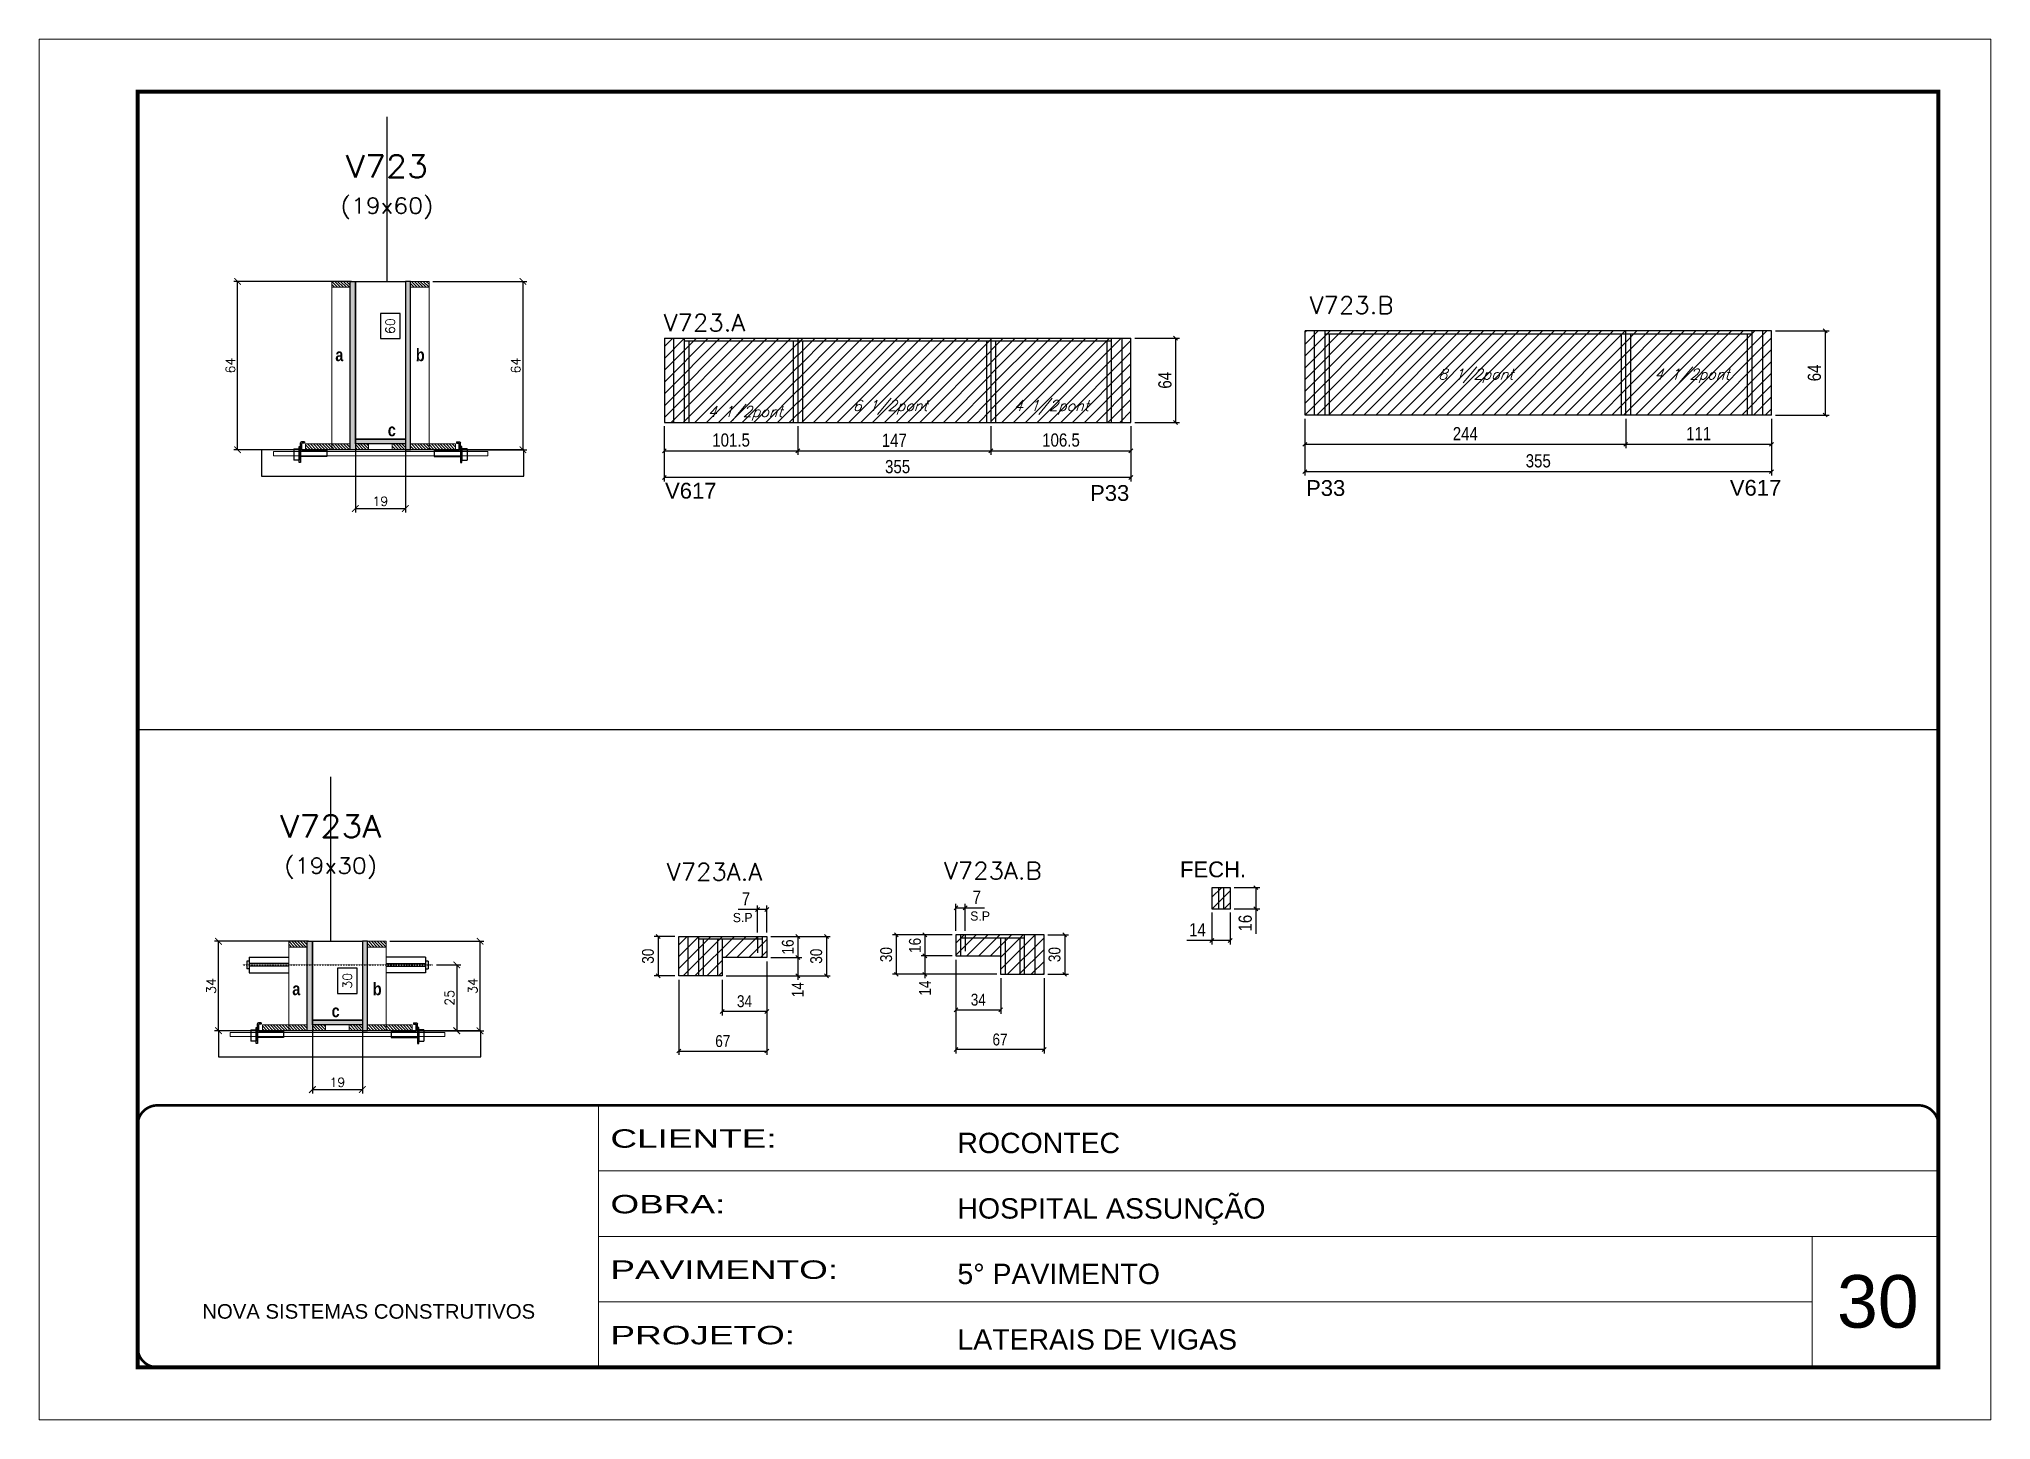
# Model space of a CAD drawing. Extents: x -20960 to -5926, y -2106 to 21915.
# Drawn here: x -10608 to -9123, y 12825 to 13875 of the extents above; entities that cross this region are included whole.
import ezdxf
from ezdxf.enums import TextEntityAlignment as Align

# ---------------------------------------------------------------- set-up
doc = ezdxf.new("R2010")
doc.units = 0
for name, pattern in [('CONTINUO', [0]), ('DASHED', [0.75, 0.5, -0.25]), ('HIDDEN', [0.375, 0.25, -0.125])]:
    doc.linetypes.add(name, pattern=pattern)
for name, color, linetype in [('5', 5, 'Continuous'), ('barrote', 251, 'Continuous'), ('COTA', 241, 'Continuous'), ('Cota Seção (2x)', 4, 'Continuous'), ('detalhes', 4, 'Continuous'), ('Painéis', 200, 'Continuous'), ('presilha', 1, 'Continuous'), ('Reaproveitamento', 251, 'Continuous'), ('SARR_2.2x7', 40, 'Continuous'), ('SARR_3.5x7', 81, 'Continuous'), ('TENSOR', 3, 'Continuous'), ('texto', 7, 'Continuous'), ('Texto de Titulo', 7, 'Continuous'), ('Texto Qtd Sarr', 242, 'Continuous')]:
    doc.layers.add(name, color=color, linetype=linetype)
for name, color, linetype, lineweight in [('CARIMBO', 255, 'Continuous', 9), ('CONCRETO', 251, 'Continuous', 25), ('Folhas', 255, 'Continuous', 9), ('Hachura', 251, 'Continuous', 9), ('Madeira', 126, 'Continuous', 18), ('SARRAFO DE PRESSAO', 251, 'DASHED', 9), ('SCO-___-LAJ', 2, 'Continuous', 0), ('Texto Seção', 7, 'Continuous', 15)]:
    doc.layers.add(name, color=color, linetype=linetype, lineweight=lineweight)
doc.styles.add('ARIAL', font='arial.ttf')
doc.styles.add('COTA TECNICA', font='techl___.ttf', dxfattribs={"height": 10})
doc.styles.add('COTA TECNICA-50', font='techl___.ttf', dxfattribs={"height": 9})
doc.styles.add('REGUA-120', font='ROMANS.shx', dxfattribs={"height": 15})
doc.styles.add('Romans', font='romans.shx')
doc.styles.add('ROMAS860', font='ROMAS860.SHX')
doc.styles.get("Standard").update_dxf_attribs({"font": 'arial.ttf'})
doc.styles.add('TECNICA', font='techb___.ttf', dxfattribs={"height": 10})
doc.styles.add('Tecnologia', font='')
doc.styles.get('Tecnologia').set_extended_font_data('Forgotten Futurist')
doc.dimstyles.new('COTA PAINEL-50', dxfattribs={"dimtxt": 9, "dimasz": 3, "dimexe": 3, "dimexo": 3, "dimgap": 3, "dimtad": 1, "dimdec": 1, "dimzin": 12, "dimdsep": 46, "dimtxsty": 'COTA TECNICA-50', "dimblk1": 'OBLIQUE', "dimblk2": 'OBLIQUE', "dimsah": 1, "dimcen": 0.9, "dimclrd": 4, "dimclre": 4, "dimclrt": 240, "dimadec": 1, "dimazin": 3, "dimtfac": 1, "dimtdec": 1, "dimtmove": 0, "dimatfit": 3, "dimfxl": 1, "dimtolj": 1, "dimtzin": 12, "dimarcsym": 0})
doc.dimstyles.new('Cota Seção (2x)', dxfattribs={"dimtxt": 7, "dimasz": 5, "dimexe": 3, "dimexo": 3, "dimgap": 2, "dimtad": 3, "dimdec": 1, "dimlfac": 0.5, "dimzin": 12, "dimdsep": 46, "dimtxsty": 'Romans', "dimblk": 'ARCHTICK', "dimcen": 0, "dimclrd": 4, "dimclre": 4, "dimclrt": 1, "dimadec": 1, "dimazin": 3, "dimtfac": 1, "dimtdec": 1, "dimtmove": 0, "dimatfit": 3, "dimldrblk": 'OBLIQUE', "dimfxl": 1, "dimtolj": 1, "dimtzin": 12, "dimarcsym": 0})
doc.dimstyles.new('Cota Seção interna', dxfattribs={"dimtxt": 7, "dimasz": 6, "dimexe": 0.18, "dimexo": 2, "dimgap": -4, "dimtad": 3, "dimdec": 1, "dimlfac": 0.5, "dimzin": 12, "dimdsep": 46, "dimtxsty": 'Romans', "dimblk": 'ARCHTICK', "dimcen": 0.09, "dimse1": 1, "dimse2": 1, "dimsd1": 1, "dimsd2": 1, "dimclrd": 180, "dimclre": 5, "dimclrt": 1, "dimadec": 0, "dimazin": 3, "dimtfac": 1, "dimtdec": 1, "dimtofl": 0, "dimtmove": 0, "dimatfit": 3, "dimldrblk": 'ARCHTICK', "dimfxl": 1, "dimtolj": 1, "dimtzin": 0, "dimarcsym": 0})
doc.dimstyles.new('PAINEL', dxfattribs={"dimtxt": 10, "dimasz": 3, "dimexe": 3, "dimexo": 3, "dimgap": 3, "dimtad": 1, "dimdec": 1, "dimzin": 12, "dimdsep": 46, "dimtxsty": 'COTA TECNICA', "dimblk1": 'OBLIQUE', "dimblk2": 'OBLIQUE', "dimsah": 1, "dimcen": 0.9, "dimclrd": 4, "dimclre": 4, "dimclrt": 240, "dimadec": 1, "dimazin": 3, "dimtfac": 1, "dimtdec": 1, "dimtmove": 0, "dimatfit": 3, "dimfxl": 1, "dimtolj": 1, "dimtzin": 12, "dimarcsym": 0})
pattern_1 = [(315, (12588.8517, 5333.4615), (1.12253202, 1.12253202), [])]
pattern_2 = [(315, (12588.8517, 5259.8615), (1.12253202, 1.12253202), [])]
pattern_3 = [(45, (-151753.1516, -16749.981), (-4.49012806, 4.49012806), [])]
pattern_4 = [(45, (-150655.5506, -16953.9955), (-4.49012806, 4.49012806), [])]
pattern_5 = [(315, (12556.1016, 4891.6984), (1.12253202, 1.12253202), [])]
pattern_6 = [(315, (12556.1016, 4818.0984), (1.12253202, 1.12253202), [])]

msp = doc.modelspace()

# ---------------------------------------------------------------- texts
at = {"layer": '5', "linetype": 'Continuous'}
for s, rotation, p in [('V617', 0.00004, (-10132.24, 13525.93)), ('P33', 0.00004, (-9808.89, 13524.21)), ('P33', 359.99996, (-9644.56, 13527.99)), ('V617', 359.99996, (-9322.16, 13528.16))]:
    msp.add_text(s, height=12, rotation=rotation, dxfattribs=at).set_placement(p)
at = {"layer": '5', "color": 7, "linetype": 'Continuous'}
msp.add_text('FECH. ', height=12, rotation=359.99996, dxfattribs=at).set_placement((-9740.46, 13238.01))
at = {"layer": 'CARIMBO', "style": 'ARIAL'}
msp.add_text('30', height=40, dxfattribs=at).set_placement((-9240.64, 12895.51))
at = {"layer": 'detalhes', "style": 'TECNICA'}
for s, p in [('a', (-10383.07, 13630.44)), ('b', (-10321.84, 13630.43)), ('c', (-10343.17, 13573.34)), ('b', (-10354.59, 13148.32)), ('a', (-10415.82, 13148.33)), ('c', (-10385.92, 13131.58))]:
    msp.add_text(s, height=9.6, dxfattribs=at).set_placement(p)
at = {"layer": 'texto', "color": 2, "char_height": 8, "attachment_point": 5, "style": 'Romans'}
for s, insert in [('{\\Q19;\\C256;8 1/2pont}', (-9515.38, 13619.26)), ('{\\Q19;\\C256;4 1/2pont}', (-9350.99, 13619.26)), ('{\\Q19;\\C256;4 1/2pont}', (-10071.29, 13590.77)), ('{\\Q19;\\C256;6 1/2pont}', (-9961.02, 13595.33)), ('{\\Q19;\\C256;4 1/2pont}', (-9838.31, 13595.33))]:
    msp.add_mtext(s, dxfattribs=dict(at, insert=insert))
at = {"layer": 'texto', "color": 4, "char_height": 7, "attachment_point": 5, "style": 'ROMAS860'}
for insert, rotation in [((-10073.18, 13207.32), 0.00085), ((-9892.54, 13208.5), 359.99915)]:
    msp.add_mtext('S.P', dxfattribs=dict(at, insert=insert, rotation=rotation))
at = {"layer": 'Texto Seção', "style": 'REGUA-120', "width": 1.05}
for s, p in [('V723.B', (-9641.79, 13666.54)), ('V723.A', (-10133.23, 13653.21)), ('V723A.A', (-10130.85, 13235.67)), ('V723A.B', (-9919.99, 13236.46))]:
    msp.add_text(s, height=13, dxfattribs=at).set_placement(p)

# ---------------------------------------------------------------- blocks, each defined once
blk = doc.blocks.new('9999999999')
at = {"color": 30, "linetype": 'CONTINUO'}
for p, q in [((98564.6, 34230.2), (98564.6, 34429.4)), ((98564.6, 34379.6), (99584, 34379.6)), ((98564.6, 34329.8), (99488, 34329.8)), ((99584, 34329.8), (99488, 34329.8)), ((99488, 34329.8), (99488, 34230.2)), ((98564.6, 34280), (99488, 34280))]:
    blk.add_line(p, q, dxfattribs=at)
at = {"color": 30, "linetype": 'CONTINUO', "const_width": 2}
blk.add_lwpolyline([(99584, 34230.2), (99584, 34414.4, 0.414214), (99569, 34429.4), (98229, 34429.4, 0.414214), (98214, 34414.4), (98214, 34245.2, 0.414214), (98229, 34230.2), (99584, 34230.2)], format="xyb", dxfattribs=at)
at = {"layer": 'Folhas'}
blk.add_lwpolyline([(98139, 34190.2), (99624, 34190.2), (99624, 35240.2), (98139, 35240.2)], close=True, dxfattribs=at)
at = {"layer": 'Folhas', "color": 30, "const_width": 3}
blk.add_lwpolyline([(98214, 34230.2), (99584, 34230.2), (99584, 35200.2), (98214, 35200.2)], close=True, dxfattribs=at)
at = {"color": 7, "linetype": 'Continuous', "ltscale": 5, "style": 'ARIAL'}
for s, height, p in [('ROCONTEC', 15.48, (98837.7, 34393.1)), ('HOSPITAL ASSUNÇÃO', 15.483, (98837.7, 34343.3)), ('5° PAVIMENTO', 15.483, (98837.7, 34293.5)), ('NOVA SISTEMAS CONSTRUTIVOS', 11.059, (98263.2, 34267.2)), ('LATERAIS DE VIGAS', 15.483, (98837.7, 34243.7))]:
    blk.add_text(s, height=height, dxfattribs=at).set_placement(p)
at = {"layer": 'Folhas', "color": 7, "style": 'Tecnologia', "width": 1.5}
for s, p in [('CLIENTE:', (98573.7, 34397.2)), ('OBRA:', (98573.7, 34347.3)), ('PAVIMENTO:', (98573.7, 34297.5)), ('PROJETO:', (98573.7, 34247.7))]:
    blk.add_text(s, height=14, dxfattribs=at).set_placement(p)
blk = doc.blocks.new('_Oblique')
at = {"color": 0, "linetype": 'ByBlock', "lineweight": -2}
blk.add_line((-0.5, -0.5), (0.5, 0.5), dxfattribs=at)
blk = doc.blocks.new('*D919')
at = {"layer": 'COTA', "color": 4, "linetype": 'ByBlock', "lineweight": -2, "transparency": 16777216}
for p, q in [((-9774.8, 13647.9), (-9740.8, 13647.9)), ((-9743.8, 13647.9), (-9743.8, 13583.9)), ((-9774.8, 13583.9), (-9740.8, 13583.9))]:
    blk.add_line(p, q, dxfattribs=at)
at = {"layer": 'Defpoints', "color": 0, "linetype": 'ByBlock', "transparency": 16777216}
for p in [(-9777.8, 13647.9), (-9777.8, 13583.9), (-9743.8, 13583.9)]:
    blk.add_point(p, dxfattribs=at)
at = {"layer": 'COTA', "color": 4, "linetype": 'ByBlock', "lineweight": -2, "transparency": 16777216, "xscale": 3, "yscale": 3, "zscale": 3}
for p, rotation in [((-9743.8, 13647.9), 90), ((-9743.8, 13583.9), 270)]:
    blk.add_blockref('_Oblique', p, dxfattribs=dict(at, rotation=rotation))
at = {"layer": 'COTA', "color": 240, "linetype": 'ByBlock', "transparency": 16777216, "insert": (-9751.9, 13615.9), "char_height": 10, "attachment_point": 5, "rotation": 90, "style": 'COTA TECNICA'}
blk.add_mtext('\\A1;64', dxfattribs=at)
blk = doc.blocks.new('*D908')
at = {"layer": 'COTA', "color": 4, "linetype": 'ByBlock', "lineweight": -2, "transparency": 16777216}
for p, q in [((-9401.4, 13586.5), (-9401.4, 13564.2)), ((-9290.4, 13586.5), (-9290.4, 13564.2)), ((-9290.4, 13567.2), (-9401.4, 13567.2))]:
    blk.add_line(p, q, dxfattribs=at)
at = {"layer": 'Defpoints', "color": 0, "linetype": 'ByBlock', "transparency": 16777216}
for p in [(-9401.4, 13589.5), (-9290.4, 13589.5), (-9401.4, 13567.2)]:
    blk.add_point(p, dxfattribs=at)
at = {"layer": 'COTA', "color": 4, "linetype": 'ByBlock', "lineweight": -2, "transparency": 16777216, "xscale": 3, "yscale": 3, "zscale": 3, "rotation": 180}
blk.add_blockref('_Oblique', (-9401.4, 13567.2), dxfattribs=at)
at = {"layer": 'COTA', "color": 4, "linetype": 'ByBlock', "lineweight": -2, "transparency": 16777216, "xscale": 3, "yscale": 3, "zscale": 3}
blk.add_blockref('_Oblique', (-9290.4, 13567.2), dxfattribs=at)
at = {"layer": 'COTA', "color": 240, "linetype": 'ByBlock', "transparency": 16777216, "insert": (-9345.9, 13575.3), "char_height": 10, "attachment_point": 5, "style": 'COTA TECNICA'}
blk.add_mtext('\\A1;111', dxfattribs=at)
blk = doc.blocks.new('*D909')
at = {"layer": 'COTA', "color": 4, "linetype": 'ByBlock', "lineweight": -2, "transparency": 16777216}
for p, q in [((-9645.4, 13586.5), (-9645.4, 13564.2)), ((-9401.4, 13586.5), (-9401.4, 13564.2)), ((-9401.4, 13567.2), (-9645.4, 13567.2))]:
    blk.add_line(p, q, dxfattribs=at)
at = {"layer": 'Defpoints', "color": 0, "linetype": 'ByBlock', "transparency": 16777216}
for p in [(-9645.4, 13589.5), (-9401.4, 13589.5), (-9645.4, 13567.2)]:
    blk.add_point(p, dxfattribs=at)
at = {"layer": 'COTA', "color": 4, "linetype": 'ByBlock', "lineweight": -2, "transparency": 16777216, "xscale": 3, "yscale": 3, "zscale": 3, "rotation": 180}
blk.add_blockref('_Oblique', (-9645.4, 13567.2), dxfattribs=at)
at = {"layer": 'COTA', "color": 4, "linetype": 'ByBlock', "lineweight": -2, "transparency": 16777216, "xscale": 3, "yscale": 3, "zscale": 3}
blk.add_blockref('_Oblique', (-9401.4, 13567.2), dxfattribs=at)
at = {"layer": 'COTA', "color": 240, "linetype": 'ByBlock', "transparency": 16777216, "insert": (-9523.4, 13575.3), "char_height": 10, "attachment_point": 5, "style": 'COTA TECNICA'}
blk.add_mtext('\\A1;244', dxfattribs=at)
blk = doc.blocks.new('*D910')
at = {"layer": 'COTA', "color": 4, "linetype": 'ByBlock', "lineweight": -2, "transparency": 16777216}
for p, q in [((-9287.4, 13653.5), (-9246.7, 13653.5)), ((-9249.7, 13653.5), (-9249.7, 13589.5)), ((-9287.4, 13589.5), (-9246.7, 13589.5))]:
    blk.add_line(p, q, dxfattribs=at)
at = {"layer": 'Defpoints', "color": 0, "linetype": 'ByBlock', "transparency": 16777216}
for p in [(-9290.4, 13653.5), (-9290.4, 13589.5), (-9249.7, 13589.5)]:
    blk.add_point(p, dxfattribs=at)
at = {"layer": 'COTA', "color": 4, "linetype": 'ByBlock', "lineweight": -2, "transparency": 16777216, "xscale": 3, "yscale": 3, "zscale": 3}
for p, rotation in [((-9249.7, 13653.5), 90), ((-9249.7, 13589.5), 270)]:
    blk.add_blockref('_Oblique', p, dxfattribs=dict(at, rotation=rotation))
at = {"layer": 'COTA', "color": 240, "linetype": 'ByBlock', "transparency": 16777216, "insert": (-9257.8, 13621.5), "char_height": 10, "attachment_point": 5, "rotation": 90, "style": 'COTA TECNICA'}
blk.add_mtext('\\A1;64', dxfattribs=at)
blk = doc.blocks.new('_ArchTick')
at = {"color": 0, "linetype": 'ByBlock', "const_width": 0.15}
blk.add_lwpolyline([(-0.5, -0.5), (0.5, 0.5)], dxfattribs=at)
blk = doc.blocks.new('*D911')
at = {"layer": 'COTA', "color": 4, "lineweight": -2, "transparency": 16777216}
for p, q in [((-10370.8, 13691.1), (-10460.4, 13691.1)), ((-10457.4, 13563.1), (-10457.4, 13691.1)), ((-10408.8, 13563.1), (-10460.4, 13563.1))]:
    blk.add_line(p, q, dxfattribs=at)
at = {"layer": 'Defpoints', "color": 0, "transparency": 16777216}
for p in [(-10457.4, 13691.1), (-10367.8, 13691.1), (-10405.8, 13563.1)]:
    blk.add_point(p, dxfattribs=at)
at = {"layer": 'COTA', "color": 4, "lineweight": -2, "transparency": 16777216, "xscale": 5, "yscale": 5, "zscale": 5}
for p, rotation in [((-10457.4, 13691.1), 90), ((-10457.4, 13563.1), 270)]:
    blk.add_blockref('_ArchTick', p, dxfattribs=dict(at, rotation=rotation))
at = {"layer": 'COTA', "color": 1, "transparency": 16777216, "insert": (-10462.9, 13627.1), "char_height": 7, "attachment_point": 5, "rotation": 90, "style": 'Romans'}
blk.add_mtext('\\A1;64', dxfattribs=at)
blk = doc.blocks.new('*D912')
at = {"layer": 'COTA', "color": 4, "lineweight": -2, "transparency": 16777216}
for p, q in [((-10308.8, 13691.1), (-10237.3, 13691.1)), ((-10240.3, 13563.1), (-10240.3, 13691.1)), ((-10288.8, 13563.1), (-10237.3, 13563.1))]:
    blk.add_line(p, q, dxfattribs=at)
at = {"layer": 'Defpoints', "color": 0, "transparency": 16777216}
for p in [(-10311.8, 13691.1), (-10240.3, 13691.1), (-10291.8, 13563.1)]:
    blk.add_point(p, dxfattribs=at)
at = {"layer": 'COTA', "color": 4, "lineweight": -2, "transparency": 16777216, "xscale": 5, "yscale": 5, "zscale": 5}
for p, rotation in [((-10240.3, 13691.1), 90), ((-10240.3, 13563.1), 270)]:
    blk.add_blockref('_ArchTick', p, dxfattribs=dict(at, rotation=rotation))
at = {"layer": 'COTA', "color": 1, "transparency": 16777216, "insert": (-10245.8, 13627.1), "char_height": 7, "attachment_point": 5, "rotation": 90, "style": 'Romans'}
blk.add_mtext('\\A1;64', dxfattribs=at)
blk = doc.blocks.new('*D913')
at = {"layer": 'Cota Seção (2x)', "color": 180, "lineweight": -2, "transparency": 16777216}
for p, q in [((-10333.8, 13666.6), (-10348.8, 13666.6)), ((-10348.8, 13666.6), (-10348.8, 13647.6)), ((-10333.8, 13647.6), (-10333.8, 13666.6)), ((-10348.8, 13647.6), (-10333.8, 13647.6))]:
    blk.add_line(p, q, dxfattribs=at)
at = {"layer": 'Defpoints', "color": 0, "transparency": 16777216}
for p in [(-10329.8, 13691.1), (-10329.8, 13691.1), (-10329.8, 13571.1)]:
    blk.add_point(p, dxfattribs=at)
at = {"layer": 'Cota Seção (2x)', "color": 1, "transparency": 16777216, "insert": (-10341.3, 13657.1), "char_height": 7, "attachment_point": 5, "rotation": 90, "style": 'Romans'}
blk.add_mtext('\\A1;60', dxfattribs=at)
blk = doc.blocks.new('titulo1')
at = {"layer": 'Defpoints', "color": 252, "linetype": 'HIDDEN', "ltscale": 2}
blk.add_line((0, 0), (0, 125), dxfattribs=at)
at = {"layer": 'Defpoints', "style": 'Romans', "oblique": 15}
blk.add_attdef('FOLHA', text='', height=10, dxfattribs=at).set_placement((0, 15.6), align=Align.MIDDLE_CENTER)
at = {"layer": 'Texto Qtd Sarr', "color": 3, "style": 'Romans', "oblique": 15}
for tag, height, p in [('TITULO', 17, (0, 71.4)), ('SEÇÃO', 12, (0, 41.5))]:
    blk.add_attdef(tag, text='', height=height, dxfattribs=at).set_placement(p, align=Align.MIDDLE_CENTER)
blk = doc.blocks.new('PRESILHA METÁLICA 1')
at = {"layer": 'presilha'}
for p, q in [((0, 13), (6, 13)), ((0, 13), (0, 0)), ((6, 0), (0, 0)), ((6, 15.5), (7.5, 15.5)), ((6, -2.5), (6, 15.5)), ((6, 13), (6, 0)), ((7.5, 10.6), (7.5, 19.9)), ((7.5, 15.5), (7.5, -2.5)), ((37.5, 4.1), (7.5, 4.1)), ((12, 21), (8.6, 21)), ((9, 11.6), (9, 18.9)), ((12, 19.5), (9.6, 19.5)), ((37.5, 11), (9.6, 11)), ((12, 21), (12, 19.5)), ((37.5, 11), (37.5, 4.1)), ((7.5, -2.5), (6, -2.5))]:
    blk.add_line(p, q, dxfattribs=at)
for centre, radius, start, end in [((8.6, 19.9), 1.14, 90, 180), ((9.6, 18.9), 0.57, 90, 180), ((9.6, 11.6), 0.57, 180, 270)]:
    blk.add_arc(centre, radius, start, end, dxfattribs=at)
blk = doc.blocks.new('*D914')
at = {"layer": 'COTA', "color": 4, "lineweight": -2, "transparency": 16777216}
for p, q in [((-10367.8, 13564.5), (-10367.8, 13515.4)), ((-10329.8, 13564.5), (-10329.8, 13515.4)), ((-10367.8, 13518.4), (-10329.8, 13518.4))]:
    blk.add_line(p, q, dxfattribs=at)
at = {"layer": 'Defpoints', "color": 0, "transparency": 16777216}
for p in [(-10367.8, 13567.5), (-10329.8, 13567.5), (-10329.8, 13518.4)]:
    blk.add_point(p, dxfattribs=at)
at = {"layer": 'COTA', "color": 4, "lineweight": -2, "transparency": 16777216, "xscale": 5, "yscale": 5, "zscale": 5, "rotation": 180}
blk.add_blockref('_ArchTick', (-10367.8, 13518.4), dxfattribs=at)
at = {"layer": 'COTA', "color": 4, "lineweight": -2, "transparency": 16777216, "xscale": 5, "yscale": 5, "zscale": 5}
blk.add_blockref('_ArchTick', (-10329.8, 13518.4), dxfattribs=at)
at = {"layer": 'COTA', "color": 1, "transparency": 16777216, "insert": (-10348.8, 13523.9), "char_height": 7, "attachment_point": 5, "style": 'Romans'}
blk.add_mtext('\\A1;19', dxfattribs=at)
blk = doc.blocks.new('*D965')
at = {"layer": 'COTA', "color": 4, "lineweight": -2, "ltscale": 25, "transparency": 16777216}
for p, q in [((-10132.8, 13580.9), (-10132.8, 13559.3)), ((-10031.3, 13580.9), (-10031.3, 13559.3)), ((-10132.8, 13562.3), (-10031.3, 13562.3))]:
    blk.add_line(p, q, dxfattribs=at)
at = {"layer": 'Defpoints', "color": 0, "ltscale": 25, "transparency": 16777216}
for p in [(-10132.8, 13583.9), (-10031.3, 13583.9), (-10031.3, 13562.3)]:
    blk.add_point(p, dxfattribs=at)
at = {"layer": 'COTA', "color": 4, "lineweight": -2, "ltscale": 25, "transparency": 16777216, "xscale": 3, "yscale": 3, "zscale": 3, "rotation": 180}
blk.add_blockref('_Oblique', (-10132.8, 13562.3), dxfattribs=at)
at = {"layer": 'COTA', "color": 4, "lineweight": -2, "ltscale": 25, "transparency": 16777216, "xscale": 3, "yscale": 3, "zscale": 3}
blk.add_blockref('_Oblique', (-10031.3, 13562.3), dxfattribs=at)
at = {"layer": 'COTA', "color": 240, "ltscale": 25, "transparency": 16777216, "insert": (-10082, 13570.4), "char_height": 10, "attachment_point": 5, "style": 'COTA TECNICA'}
blk.add_mtext('\\A1;101.5', dxfattribs=at)
blk = doc.blocks.new('*D966')
at = {"layer": 'COTA', "color": 4, "lineweight": -2, "ltscale": 25, "transparency": 16777216}
for p, q in [((-10031.3, 13580.9), (-10031.3, 13559.3)), ((-9884.3, 13580.9), (-9884.3, 13559.3)), ((-10031.3, 13562.3), (-9884.3, 13562.3))]:
    blk.add_line(p, q, dxfattribs=at)
at = {"layer": 'Defpoints', "color": 0, "ltscale": 25, "transparency": 16777216}
for p in [(-10031.3, 13583.9), (-9884.3, 13583.9), (-9884.3, 13562.3)]:
    blk.add_point(p, dxfattribs=at)
at = {"layer": 'COTA', "color": 4, "lineweight": -2, "ltscale": 25, "transparency": 16777216, "xscale": 3, "yscale": 3, "zscale": 3, "rotation": 180}
blk.add_blockref('_Oblique', (-10031.3, 13562.3), dxfattribs=at)
at = {"layer": 'COTA', "color": 4, "lineweight": -2, "ltscale": 25, "transparency": 16777216, "xscale": 3, "yscale": 3, "zscale": 3}
blk.add_blockref('_Oblique', (-9884.3, 13562.3), dxfattribs=at)
at = {"layer": 'COTA', "color": 240, "ltscale": 25, "transparency": 16777216, "insert": (-9957.8, 13570.3), "char_height": 10, "attachment_point": 5, "style": 'COTA TECNICA'}
blk.add_mtext('\\A1;147', dxfattribs=at)
blk = doc.blocks.new('*D967')
at = {"layer": 'COTA', "color": 4, "lineweight": -2, "ltscale": 25, "transparency": 16777216}
for p, q in [((-9884.3, 13580.9), (-9884.3, 13559.3)), ((-9777.8, 13580.9), (-9777.8, 13559.3)), ((-9884.3, 13562.3), (-9777.8, 13562.3))]:
    blk.add_line(p, q, dxfattribs=at)
at = {"layer": 'Defpoints', "color": 0, "ltscale": 25, "transparency": 16777216}
for p in [(-9884.3, 13583.9), (-9777.8, 13583.9), (-9777.8, 13562.3)]:
    blk.add_point(p, dxfattribs=at)
at = {"layer": 'COTA', "color": 4, "lineweight": -2, "ltscale": 25, "transparency": 16777216, "xscale": 3, "yscale": 3, "zscale": 3, "rotation": 180}
blk.add_blockref('_Oblique', (-9884.3, 13562.3), dxfattribs=at)
at = {"layer": 'COTA', "color": 4, "lineweight": -2, "ltscale": 25, "transparency": 16777216, "xscale": 3, "yscale": 3, "zscale": 3}
blk.add_blockref('_Oblique', (-9777.8, 13562.3), dxfattribs=at)
at = {"layer": 'COTA', "color": 240, "ltscale": 25, "transparency": 16777216, "insert": (-9831, 13570.4), "char_height": 10, "attachment_point": 5, "style": 'COTA TECNICA'}
blk.add_mtext('\\A1;106.5', dxfattribs=at)
blk = doc.blocks.new('*D968')
at = {"layer": 'COTA', "color": 4, "lineweight": -2, "ltscale": 25, "transparency": 16777216}
for p, q in [((-10132.8, 13580.9), (-10132.8, 13539)), ((-9777.8, 13580.9), (-9777.8, 13539)), ((-9777.8, 13542), (-10132.8, 13542))]:
    blk.add_line(p, q, dxfattribs=at)
at = {"layer": 'Defpoints', "color": 0, "ltscale": 25, "transparency": 16777216}
for p in [(-10132.8, 13583.9), (-9777.8, 13583.9), (-10132.8, 13542)]:
    blk.add_point(p, dxfattribs=at)
at = {"layer": 'COTA', "color": 4, "lineweight": -2, "ltscale": 25, "transparency": 16777216, "xscale": 3, "yscale": 3, "zscale": 3, "rotation": 180}
blk.add_blockref('_Oblique', (-10132.8, 13542), dxfattribs=at)
at = {"layer": 'COTA', "color": 4, "lineweight": -2, "ltscale": 25, "transparency": 16777216, "xscale": 3, "yscale": 3, "zscale": 3}
blk.add_blockref('_Oblique', (-9777.8, 13542), dxfattribs=at)
at = {"layer": 'COTA', "color": 240, "ltscale": 25, "transparency": 16777216, "insert": (-9955.3, 13550.2), "char_height": 10, "attachment_point": 5, "style": 'COTA TECNICA'}
blk.add_mtext('\\A1;355', dxfattribs=at)
blk = doc.blocks.new('*D969')
at = {"layer": 'COTA', "color": 4, "lineweight": -2, "ltscale": 25, "transparency": 16777216}
for p, q in [((-9645.4, 13586.5), (-9645.4, 13543.4)), ((-9290.4, 13586.5), (-9290.4, 13543.4)), ((-9290.4, 13546.4), (-9645.4, 13546.4))]:
    blk.add_line(p, q, dxfattribs=at)
at = {"layer": 'Defpoints', "color": 0, "ltscale": 25, "transparency": 16777216}
for p in [(-9645.4, 13589.5), (-9290.4, 13589.5), (-9645.4, 13546.4)]:
    blk.add_point(p, dxfattribs=at)
at = {"layer": 'COTA', "color": 4, "lineweight": -2, "ltscale": 25, "transparency": 16777216, "xscale": 3, "yscale": 3, "zscale": 3, "rotation": 180}
blk.add_blockref('_Oblique', (-9645.4, 13546.4), dxfattribs=at)
at = {"layer": 'COTA', "color": 4, "lineweight": -2, "ltscale": 25, "transparency": 16777216, "xscale": 3, "yscale": 3, "zscale": 3}
blk.add_blockref('_Oblique', (-9290.4, 13546.4), dxfattribs=at)
at = {"layer": 'COTA', "color": 240, "ltscale": 25, "transparency": 16777216, "insert": (-9467.9, 13554.6), "char_height": 10, "attachment_point": 5, "style": 'COTA TECNICA'}
blk.add_mtext('\\A1;355', dxfattribs=at)
blk = doc.blocks.new('*D892')
at = {"layer": 'COTA', "color": 4, "lineweight": -2, "transparency": 16777216}
for p, q in [((-10403.5, 13189.3), (-10475, 13189.3)), ((-10472, 13121.3), (-10472, 13189.3)), ((-10441.5, 13121.3), (-10475, 13121.3))]:
    blk.add_line(p, q, dxfattribs=at)
at = {"layer": 'Defpoints', "color": 0, "transparency": 16777216}
for p in [(-10472, 13189.3), (-10400.5, 13189.3), (-10438.5, 13121.3)]:
    blk.add_point(p, dxfattribs=at)
at = {"layer": 'COTA', "color": 4, "lineweight": -2, "transparency": 16777216, "xscale": 5, "yscale": 5, "zscale": 5}
for p, rotation in [((-10472, 13189.3), 90), ((-10472, 13121.3), 270)]:
    blk.add_blockref('_ArchTick', p, dxfattribs=dict(at, rotation=rotation))
at = {"layer": 'COTA', "color": 1, "transparency": 16777216, "insert": (-10477.5, 13155.3), "char_height": 7, "attachment_point": 5, "rotation": 90, "style": 'Romans'}
blk.add_mtext('\\A1;34', dxfattribs=at)
blk = doc.blocks.new('*D893')
at = {"layer": 'COTA', "color": 4, "lineweight": -2, "transparency": 16777216}
for p, q in [((-10341.5, 13189.3), (-10270, 13189.3)), ((-10273, 13121.3), (-10273, 13189.3)), ((-10321.5, 13121.3), (-10270, 13121.3))]:
    blk.add_line(p, q, dxfattribs=at)
at = {"layer": 'Defpoints', "color": 0, "transparency": 16777216}
for p in [(-10344.5, 13189.3), (-10273, 13189.3), (-10324.5, 13121.3)]:
    blk.add_point(p, dxfattribs=at)
at = {"layer": 'COTA', "color": 4, "lineweight": -2, "transparency": 16777216, "xscale": 5, "yscale": 5, "zscale": 5}
for p, rotation in [((-10273, 13189.3), 90), ((-10273, 13121.3), 270)]:
    blk.add_blockref('_ArchTick', p, dxfattribs=dict(at, rotation=rotation))
at = {"layer": 'COTA', "color": 1, "transparency": 16777216, "insert": (-10278.5, 13155.3), "char_height": 7, "attachment_point": 5, "rotation": 90, "style": 'Romans'}
blk.add_mtext('\\A1;34', dxfattribs=at)
blk = doc.blocks.new('*D894')
at = {"layer": 'Cota Seção (2x)', "color": 180, "lineweight": -2, "transparency": 16777216}
for p, q in [((-10366.5, 13169), (-10381.5, 13169)), ((-10381.5, 13169), (-10381.5, 13149.7)), ((-10366.5, 13149.7), (-10366.5, 13169)), ((-10381.5, 13149.7), (-10366.5, 13149.7))]:
    blk.add_line(p, q, dxfattribs=at)
at = {"layer": 'Defpoints', "color": 0, "transparency": 16777216}
for p in [(-10362.5, 13189.3), (-10362.5, 13189.3), (-10362.5, 13129.3)]:
    blk.add_point(p, dxfattribs=at)
at = {"layer": 'Cota Seção (2x)', "color": 1, "transparency": 16777216, "insert": (-10374, 13159.3), "char_height": 7, "attachment_point": 5, "rotation": 90, "style": 'Romans'}
blk.add_mtext('\\A1;30', dxfattribs=at)
blk = doc.blocks.new('*D895')
at = {"layer": 'COTA', "color": 4, "lineweight": -2, "transparency": 16777216}
for p, q in [((-10400.5, 13122.7), (-10400.5, 13073.6)), ((-10362.5, 13122.7), (-10362.5, 13073.6)), ((-10400.5, 13076.6), (-10362.5, 13076.6))]:
    blk.add_line(p, q, dxfattribs=at)
at = {"layer": 'Defpoints', "color": 0, "transparency": 16777216}
for p in [(-10400.5, 13125.7), (-10362.5, 13125.7), (-10362.5, 13076.6)]:
    blk.add_point(p, dxfattribs=at)
at = {"layer": 'COTA', "color": 4, "lineweight": -2, "transparency": 16777216, "xscale": 5, "yscale": 5, "zscale": 5, "rotation": 180}
blk.add_blockref('_ArchTick', (-10400.5, 13076.6), dxfattribs=at)
at = {"layer": 'COTA', "color": 4, "lineweight": -2, "transparency": 16777216, "xscale": 5, "yscale": 5, "zscale": 5}
blk.add_blockref('_ArchTick', (-10362.5, 13076.6), dxfattribs=at)
at = {"layer": 'COTA', "color": 1, "transparency": 16777216, "insert": (-10381.5, 13082.1), "char_height": 7, "attachment_point": 5, "style": 'Romans'}
blk.add_mtext('\\A1;19', dxfattribs=at)
blk = doc.blocks.new('*D896')
at = {"layer": 'COTA', "color": 4, "lineweight": -2, "transparency": 16777216}
for p, q in [((-10306.2, 13171.3), (-10287.7, 13171.3)), ((-10290.7, 13171.3), (-10290.7, 13121.3)), ((-10306.2, 13121.3), (-10287.7, 13121.3))]:
    blk.add_line(p, q, dxfattribs=at)
at = {"layer": 'Defpoints', "color": 0, "transparency": 16777216}
for p in [(-10309.2, 13171.3), (-10309.2, 13121.3), (-10290.7, 13121.3)]:
    blk.add_point(p, dxfattribs=at)
at = {"layer": 'COTA', "color": 4, "lineweight": -2, "transparency": 16777216, "xscale": 5, "yscale": 5, "zscale": 5}
for p, rotation in [((-10290.7, 13171.3), 90), ((-10290.7, 13121.3), 270)]:
    blk.add_blockref('_ArchTick', p, dxfattribs=dict(at, rotation=rotation))
at = {"layer": 'COTA', "color": 1, "transparency": 16777216, "insert": (-10296.2, 13146.3), "char_height": 7, "attachment_point": 5, "rotation": 90, "style": 'Romans'}
blk.add_mtext('\\A1;25', dxfattribs=at)
blk = doc.blocks.new('*D942')
at = {"layer": 'COTA', "color": 4, "lineweight": -2, "transparency": 16777216}
for p, q in [((-10124.8, 13193), (-10140.5, 13193)), ((-10137.5, 13193), (-10137.5, 13163)), ((-10124.8, 13163), (-10140.5, 13163))]:
    blk.add_line(p, q, dxfattribs=at)
at = {"layer": 'Defpoints', "color": 0, "transparency": 16777216}
for p in [(-10121.8, 13193), (-10137.5, 13163), (-10121.8, 13163)]:
    blk.add_point(p, dxfattribs=at)
at = {"layer": 'COTA', "color": 4, "lineweight": -2, "transparency": 16777216, "xscale": 3, "yscale": 3, "zscale": 3}
for p, rotation in [((-10137.5, 13193), 90), ((-10137.5, 13163), 270)]:
    blk.add_blockref('_Oblique', p, dxfattribs=dict(at, rotation=rotation))
at = {"layer": 'COTA', "color": 240, "transparency": 16777216, "insert": (-10145.2, 13178), "char_height": 9, "attachment_point": 5, "rotation": 90, "style": 'COTA TECNICA-50'}
blk.add_mtext('\\A1;30', dxfattribs=at)
blk = doc.blocks.new('*D943')
at = {"layer": 'COTA', "color": 4, "lineweight": -2, "transparency": 16777216}
for p, q in [((-10051.8, 13177), (-10028.3, 13177)), ((-10031.3, 13177), (-10031.3, 13163)), ((-10085.8, 13163), (-10028.3, 13163)), ((-10031.3, 13163), (-10031.3, 13160))]:
    blk.add_line(p, q, dxfattribs=at)
at = {"layer": 'Defpoints', "color": 0, "transparency": 16777216}
for p in [(-10054.8, 13177), (-10088.8, 13163), (-10031.3, 13163)]:
    blk.add_point(p, dxfattribs=at)
at = {"layer": 'COTA', "color": 4, "lineweight": -2, "transparency": 16777216, "xscale": 3, "yscale": 3, "zscale": 3}
for p, rotation in [((-10031.3, 13177), 90), ((-10031.3, 13163), 270)]:
    blk.add_blockref('_Oblique', p, dxfattribs=dict(at, rotation=rotation))
at = {"layer": 'COTA', "color": 240, "transparency": 16777216, "insert": (-10031.3, 13152.5), "char_height": 9, "attachment_point": 5, "rotation": 90, "style": 'COTA TECNICA-50'}
blk.add_mtext('\\A1;14', dxfattribs=at)
blk = doc.blocks.new('*D944')
at = {"layer": 'COTA', "color": 4, "lineweight": -2, "transparency": 16777216}
for p, q in [((-10051.8, 13193), (-10028.3, 13193)), ((-10031.3, 13193), (-10031.3, 13177)), ((-10051.8, 13177), (-10028.3, 13177))]:
    blk.add_line(p, q, dxfattribs=at)
at = {"layer": 'Defpoints', "color": 0, "transparency": 16777216}
for p in [(-10054.8, 13193), (-10054.8, 13177), (-10031.3, 13177)]:
    blk.add_point(p, dxfattribs=at)
at = {"layer": 'COTA', "color": 4, "lineweight": -2, "transparency": 16777216, "xscale": 3, "yscale": 3, "zscale": 3}
for p, rotation in [((-10031.3, 13193), 90), ((-10031.3, 13177), 270)]:
    blk.add_blockref('_Oblique', p, dxfattribs=dict(at, rotation=rotation))
at = {"layer": 'COTA', "color": 240, "transparency": 16777216, "insert": (-10038.8, 13185), "char_height": 9, "attachment_point": 5, "rotation": 90, "style": 'COTA TECNICA-50'}
blk.add_mtext('\\A1;16', dxfattribs=at)
blk = doc.blocks.new('*D897')
at = {"layer": 'COTA', "color": 4, "lineweight": -2, "transparency": 16777216}
for p, q in [((-10051.8, 13193), (-10006.5, 13193)), ((-10009.5, 13193), (-10009.5, 13163)), ((-10085.8, 13163), (-10006.5, 13163))]:
    blk.add_line(p, q, dxfattribs=at)
at = {"layer": 'Defpoints', "color": 0, "transparency": 16777216}
for p in [(-10054.8, 13193), (-10088.8, 13163), (-10009.5, 13163)]:
    blk.add_point(p, dxfattribs=at)
at = {"layer": 'COTA', "color": 4, "lineweight": -2, "transparency": 16777216, "xscale": 3, "yscale": 3, "zscale": 3}
for p, rotation in [((-10009.5, 13193), 90), ((-10009.5, 13163), 270)]:
    blk.add_blockref('_Oblique', p, dxfattribs=dict(at, rotation=rotation))
at = {"layer": 'COTA', "color": 240, "transparency": 16777216, "insert": (-10017.2, 13178), "char_height": 9, "attachment_point": 5, "rotation": 90, "style": 'COTA TECNICA-50'}
blk.add_mtext('\\A1;30', dxfattribs=at)
blk = doc.blocks.new('*D945')
at = {"layer": 'COTA', "color": 4, "lineweight": -2, "transparency": 16777216}
for p, q in [((-10054.8, 13174), (-10054.8, 13133)), ((-10088.8, 13160), (-10088.8, 13133)), ((-10054.8, 13136), (-10088.8, 13136))]:
    blk.add_line(p, q, dxfattribs=at)
at = {"layer": 'Defpoints', "color": 0, "transparency": 16777216}
for p in [(-10054.8, 13177), (-10088.8, 13163), (-10088.8, 13136)]:
    blk.add_point(p, dxfattribs=at)
at = {"layer": 'COTA', "color": 4, "lineweight": -2, "transparency": 16777216, "xscale": 3, "yscale": 3, "zscale": 3, "rotation": 180}
blk.add_blockref('_Oblique', (-10088.8, 13136), dxfattribs=at)
at = {"layer": 'COTA', "color": 4, "lineweight": -2, "transparency": 16777216, "xscale": 3, "yscale": 3, "zscale": 3}
blk.add_blockref('_Oblique', (-10054.8, 13136), dxfattribs=at)
at = {"layer": 'COTA', "color": 240, "transparency": 16777216, "insert": (-10071.8, 13143.7), "char_height": 9, "attachment_point": 5, "style": 'COTA TECNICA-50'}
blk.add_mtext('\\A1;34', dxfattribs=at)
blk = doc.blocks.new('*D898')
at = {"layer": 'COTA', "color": 4, "linetype": 'ByBlock', "lineweight": -2, "transparency": 16777216}
for p, q in [((-10061.8, 13196), (-10061.8, 13216.5)), ((-10054.8, 13196), (-10054.8, 13216.5)), ((-10061.8, 13213.5), (-10076.5, 13213.5)), ((-10054.8, 13213.5), (-10061.8, 13213.5))]:
    blk.add_line(p, q, dxfattribs=at)
at = {"layer": 'Defpoints', "color": 0, "linetype": 'ByBlock', "transparency": 16777216}
for p in [(-10061.8, 13213.5), (-10061.8, 13193), (-10054.8, 13193)]:
    blk.add_point(p, dxfattribs=at)
at = {"layer": 'COTA', "color": 4, "linetype": 'ByBlock', "lineweight": -2, "transparency": 16777216, "xscale": 3, "yscale": 3, "zscale": 3, "rotation": 180}
blk.add_blockref('_Oblique', (-10061.8, 13213.5), dxfattribs=at)
at = {"layer": 'COTA', "color": 4, "linetype": 'ByBlock', "lineweight": -2, "transparency": 16777216, "xscale": 3, "yscale": 3, "zscale": 3}
blk.add_blockref('_Oblique', (-10054.8, 13213.5), dxfattribs=at)
at = {"layer": 'COTA', "color": 240, "linetype": 'ByBlock', "transparency": 16777216, "insert": (-10070.7, 13221.6), "char_height": 10, "attachment_point": 5, "style": 'COTA TECNICA'}
blk.add_mtext('\\A1;7', dxfattribs=at)
blk = doc.blocks.new('*D899')
at = {"layer": 'COTA', "color": 4, "lineweight": -2, "transparency": 16777216}
for p, q in [((-10054.8, 13174), (-10054.8, 13102.9)), ((-10121.8, 13160), (-10121.8, 13102.9)), ((-10121.8, 13105.9), (-10054.8, 13105.9))]:
    blk.add_line(p, q, dxfattribs=at)
at = {"layer": 'Defpoints', "color": 0, "transparency": 16777216}
for p in [(-10054.8, 13177), (-10121.8, 13163), (-10054.8, 13105.9)]:
    blk.add_point(p, dxfattribs=at)
at = {"layer": 'COTA', "color": 4, "lineweight": -2, "transparency": 16777216, "xscale": 3, "yscale": 3, "zscale": 3, "rotation": 180}
blk.add_blockref('_Oblique', (-10121.8, 13105.9), dxfattribs=at)
at = {"layer": 'COTA', "color": 4, "lineweight": -2, "transparency": 16777216, "xscale": 3, "yscale": 3, "zscale": 3}
blk.add_blockref('_Oblique', (-10054.8, 13105.9), dxfattribs=at)
at = {"layer": 'COTA', "color": 240, "transparency": 16777216, "insert": (-10088.3, 13113.4), "char_height": 9, "attachment_point": 5, "style": 'COTA TECNICA-50'}
blk.add_mtext('\\A1;67', dxfattribs=at)
blk = doc.blocks.new('*D946')
at = {"layer": 'COTA', "color": 4, "lineweight": -2, "transparency": 16777216}
for p, q in [((-9840.9, 13194.2), (-9825.2, 13194.2)), ((-9828.2, 13194.2), (-9828.2, 13164.2)), ((-9840.9, 13164.2), (-9825.2, 13164.2))]:
    blk.add_line(p, q, dxfattribs=at)
at = {"layer": 'Defpoints', "color": 0, "transparency": 16777216}
for p in [(-9843.9, 13194.2), (-9843.9, 13164.2), (-9828.2, 13164.2)]:
    blk.add_point(p, dxfattribs=at)
at = {"layer": 'COTA', "color": 4, "lineweight": -2, "transparency": 16777216, "xscale": 3, "yscale": 3, "zscale": 3}
for p, rotation in [((-9828.2, 13194.2), 90), ((-9828.2, 13164.2), 270)]:
    blk.add_blockref('_Oblique', p, dxfattribs=dict(at, rotation=rotation))
at = {"layer": 'COTA', "color": 240, "transparency": 16777216, "insert": (-9835.9, 13179.2), "char_height": 9, "attachment_point": 5, "rotation": 90, "style": 'COTA TECNICA-50'}
blk.add_mtext('\\A1;30', dxfattribs=at)
blk = doc.blocks.new('*D947')
at = {"layer": 'COTA', "color": 4, "lineweight": -2, "transparency": 16777216}
for p, q in [((-9913.9, 13178.2), (-9937.5, 13178.2)), ((-9934.5, 13178.2), (-9934.5, 13164.2)), ((-9879.9, 13164.2), (-9937.5, 13164.2)), ((-9934.5, 13164.2), (-9934.5, 13161.2))]:
    blk.add_line(p, q, dxfattribs=at)
at = {"layer": 'Defpoints', "color": 0, "transparency": 16777216}
for p in [(-9910.9, 13178.2), (-9934.5, 13164.2), (-9876.9, 13164.2)]:
    blk.add_point(p, dxfattribs=at)
at = {"layer": 'COTA', "color": 4, "lineweight": -2, "transparency": 16777216, "xscale": 3, "yscale": 3, "zscale": 3}
for p, rotation in [((-9934.5, 13178.2), 90), ((-9934.5, 13164.2), 270)]:
    blk.add_blockref('_Oblique', p, dxfattribs=dict(at, rotation=rotation))
at = {"layer": 'COTA', "color": 240, "transparency": 16777216, "insert": (-9934.5, 13153.7), "char_height": 9, "attachment_point": 5, "rotation": 90, "style": 'COTA TECNICA-50'}
blk.add_mtext('\\A1;14', dxfattribs=at)
blk = doc.blocks.new('*D948')
at = {"layer": 'COTA', "color": 4, "lineweight": -2, "transparency": 16777216}
for p, q in [((-9913.9, 13194.2), (-9937.5, 13194.2)), ((-9934.5, 13194.2), (-9934.5, 13178.2)), ((-9913.9, 13178.2), (-9937.5, 13178.2))]:
    blk.add_line(p, q, dxfattribs=at)
at = {"layer": 'Defpoints', "color": 0, "transparency": 16777216}
for p in [(-9910.9, 13194.2), (-9934.5, 13178.2), (-9910.9, 13178.2)]:
    blk.add_point(p, dxfattribs=at)
at = {"layer": 'COTA', "color": 4, "lineweight": -2, "transparency": 16777216, "xscale": 3, "yscale": 3, "zscale": 3}
for p, rotation in [((-9934.5, 13194.2), 90), ((-9934.5, 13178.2), 270)]:
    blk.add_blockref('_Oblique', p, dxfattribs=dict(at, rotation=rotation))
at = {"layer": 'COTA', "color": 240, "transparency": 16777216, "insert": (-9942.1, 13186.2), "char_height": 9, "attachment_point": 5, "rotation": 90, "style": 'COTA TECNICA-50'}
blk.add_mtext('\\A1;16', dxfattribs=at)
blk = doc.blocks.new('*D900')
at = {"layer": 'COTA', "color": 4, "lineweight": -2, "transparency": 16777216}
for p, q in [((-9913.9, 13194.2), (-9959.3, 13194.2)), ((-9956.3, 13194.2), (-9956.3, 13164.2)), ((-9879.9, 13164.2), (-9959.3, 13164.2))]:
    blk.add_line(p, q, dxfattribs=at)
at = {"layer": 'Defpoints', "color": 0, "transparency": 16777216}
for p in [(-9910.9, 13194.2), (-9956.3, 13164.2), (-9876.9, 13164.2)]:
    blk.add_point(p, dxfattribs=at)
at = {"layer": 'COTA', "color": 4, "lineweight": -2, "transparency": 16777216, "xscale": 3, "yscale": 3, "zscale": 3}
for p, rotation in [((-9956.3, 13194.2), 90), ((-9956.3, 13164.2), 270)]:
    blk.add_blockref('_Oblique', p, dxfattribs=dict(at, rotation=rotation))
at = {"layer": 'COTA', "color": 240, "transparency": 16777216, "insert": (-9964, 13179.2), "char_height": 9, "attachment_point": 5, "rotation": 90, "style": 'COTA TECNICA-50'}
blk.add_mtext('\\A1;30', dxfattribs=at)
blk = doc.blocks.new('*D949')
at = {"layer": 'COTA', "color": 4, "lineweight": -2, "transparency": 16777216}
for p, q in [((-9910.9, 13175.2), (-9910.9, 13134.2)), ((-9876.9, 13161.2), (-9876.9, 13134.2)), ((-9910.9, 13137.2), (-9876.9, 13137.2))]:
    blk.add_line(p, q, dxfattribs=at)
at = {"layer": 'Defpoints', "color": 0, "transparency": 16777216}
for p in [(-9910.9, 13178.2), (-9876.9, 13164.2), (-9876.9, 13137.2)]:
    blk.add_point(p, dxfattribs=at)
at = {"layer": 'COTA', "color": 4, "lineweight": -2, "transparency": 16777216, "xscale": 3, "yscale": 3, "zscale": 3, "rotation": 180}
blk.add_blockref('_Oblique', (-9910.9, 13137.2), dxfattribs=at)
at = {"layer": 'COTA', "color": 4, "lineweight": -2, "transparency": 16777216, "xscale": 3, "yscale": 3, "zscale": 3}
blk.add_blockref('_Oblique', (-9876.9, 13137.2), dxfattribs=at)
at = {"layer": 'COTA', "color": 240, "transparency": 16777216, "insert": (-9893.9, 13144.9), "char_height": 9, "attachment_point": 5, "style": 'COTA TECNICA-50'}
blk.add_mtext('\\A1;34', dxfattribs=at)
blk = doc.blocks.new('*D901')
at = {"layer": 'COTA', "color": 4, "linetype": 'ByBlock', "lineweight": -2, "transparency": 16777216}
for p, q in [((-9910.9, 13197.2), (-9910.9, 13217.7)), ((-9903.9, 13197.2), (-9903.9, 13217.7)), ((-9910.9, 13214.7), (-9903.9, 13214.7)), ((-9903.9, 13214.7), (-9889.2, 13214.7))]:
    blk.add_line(p, q, dxfattribs=at)
at = {"layer": 'Defpoints', "color": 0, "linetype": 'ByBlock', "transparency": 16777216}
for p in [(-9903.9, 13214.7), (-9910.9, 13194.2), (-9903.9, 13194.2)]:
    blk.add_point(p, dxfattribs=at)
at = {"layer": 'COTA', "color": 4, "linetype": 'ByBlock', "lineweight": -2, "transparency": 16777216, "xscale": 3, "yscale": 3, "zscale": 3, "rotation": 180}
blk.add_blockref('_Oblique', (-9910.9, 13214.7), dxfattribs=at)
at = {"layer": 'COTA', "color": 4, "linetype": 'ByBlock', "lineweight": -2, "transparency": 16777216, "xscale": 3, "yscale": 3, "zscale": 3}
blk.add_blockref('_Oblique', (-9903.9, 13214.7), dxfattribs=at)
at = {"layer": 'COTA', "color": 240, "linetype": 'ByBlock', "transparency": 16777216, "insert": (-9895.1, 13222.8), "char_height": 10, "attachment_point": 5, "style": 'COTA TECNICA'}
blk.add_mtext('\\A1;7', dxfattribs=at)
blk = doc.blocks.new('*D902')
at = {"layer": 'COTA', "color": 4, "lineweight": -2, "transparency": 16777216}
for p, q in [((-9910.9, 13175.2), (-9910.9, 13104)), ((-9843.9, 13161.2), (-9843.9, 13104)), ((-9843.9, 13107), (-9910.9, 13107))]:
    blk.add_line(p, q, dxfattribs=at)
at = {"layer": 'Defpoints', "color": 0, "transparency": 16777216}
for p in [(-9910.9, 13178.2), (-9843.9, 13164.2), (-9910.9, 13107)]:
    blk.add_point(p, dxfattribs=at)
at = {"layer": 'COTA', "color": 4, "lineweight": -2, "transparency": 16777216, "xscale": 3, "yscale": 3, "zscale": 3, "rotation": 180}
blk.add_blockref('_Oblique', (-9910.9, 13107), dxfattribs=at)
at = {"layer": 'COTA', "color": 4, "lineweight": -2, "transparency": 16777216, "xscale": 3, "yscale": 3, "zscale": 3}
blk.add_blockref('_Oblique', (-9843.9, 13107), dxfattribs=at)
at = {"layer": 'COTA', "color": 240, "transparency": 16777216, "insert": (-9877.4, 13114.6), "char_height": 9, "attachment_point": 5, "style": 'COTA TECNICA-50'}
blk.add_mtext('\\A1;67', dxfattribs=at)
blk = doc.blocks.new('*D950')
at = {"layer": 'COTA', "color": 4, "lineweight": -2, "ltscale": 25, "transparency": 16777216}
for p, q in [((-9716.2, 13211.1), (-9716.2, 13187)), ((-9702.2, 13211.1), (-9702.2, 13187)), ((-9716.2, 13190), (-9735.3, 13190)), ((-9702.2, 13190), (-9716.2, 13190))]:
    blk.add_line(p, q, dxfattribs=at)
at = {"layer": 'Defpoints', "color": 0, "ltscale": 25, "transparency": 16777216}
for p in [(-9716.2, 13214.1), (-9702.2, 13214.1), (-9702.2, 13190)]:
    blk.add_point(p, dxfattribs=at)
at = {"layer": 'COTA', "color": 4, "lineweight": -2, "ltscale": 25, "transparency": 16777216, "xscale": 3, "yscale": 3, "zscale": 3, "rotation": 180}
blk.add_blockref('_Oblique', (-9716.2, 13190), dxfattribs=at)
at = {"layer": 'COTA', "color": 4, "lineweight": -2, "ltscale": 25, "transparency": 16777216, "xscale": 3, "yscale": 3, "zscale": 3}
blk.add_blockref('_Oblique', (-9702.2, 13190), dxfattribs=at)
at = {"layer": 'COTA', "color": 240, "ltscale": 25, "transparency": 16777216, "insert": (-9727.2, 13198.1), "char_height": 10, "attachment_point": 5, "style": 'COTA TECNICA'}
blk.add_mtext('\\A1;14', dxfattribs=at)
blk = doc.blocks.new('*D951')
at = {"layer": 'COTA', "color": 4, "lineweight": -2, "ltscale": 25, "transparency": 16777216}
for p, q in [((-9699.2, 13230.1), (-9679.7, 13230.1)), ((-9682.7, 13230.1), (-9682.7, 13214.1)), ((-9699.2, 13214.1), (-9679.7, 13214.1)), ((-9682.7, 13214.1), (-9682.7, 13195.1))]:
    blk.add_line(p, q, dxfattribs=at)
at = {"layer": 'Defpoints', "color": 0, "ltscale": 25, "transparency": 16777216}
for p in [(-9702.2, 13230.1), (-9702.2, 13214.1), (-9682.7, 13214.1)]:
    blk.add_point(p, dxfattribs=at)
at = {"layer": 'COTA', "color": 4, "lineweight": -2, "ltscale": 25, "transparency": 16777216, "xscale": 3, "yscale": 3, "zscale": 3}
for p, rotation in [((-9682.7, 13230.1), 90), ((-9682.7, 13214.1), 270)]:
    blk.add_blockref('_Oblique', p, dxfattribs=dict(at, rotation=rotation))
at = {"layer": 'COTA', "color": 240, "ltscale": 25, "transparency": 16777216, "insert": (-9690.8, 13203.1), "char_height": 10, "attachment_point": 5, "rotation": 90, "style": 'COTA TECNICA'}
blk.add_mtext('\\A1;16', dxfattribs=at)

# ---------------------------------------------------------------- dimensions: what is measured, and where the dimension line sits
at = {"layer": 'COTA'}
for base, p1, p2, angle, dimstyle, picture, middle in [((-10457.42, 13691.11), (-10405.77, 13563.11), (-10367.77, 13691.11), 90, 'Cota Seção (2x)', '*D911', (-10462.92, 13627.11)), ((-10240.29, 13691.11), (-10291.77, 13563.11), (-10311.78, 13691.11), 90, 'Cota Seção (2x)', '*D912', (-10245.79, 13627.11)), ((-10471.97, 13189.34), (-10438.52, 13121.34), (-10400.52, 13189.34), 90, 'Cota Seção (2x)', '*D892', (-10477.47, 13155.34)), ((-10273.04, 13189.34), (-10324.52, 13121.34), (-10344.53, 13189.34), 90, 'Cota Seção (2x)', '*D893', (-10278.54, 13155.34)), ((-10137.48, 13163.04), (-10121.79, 13193.04), (-10121.79, 13163.04), 90, 'COTA PAINEL-50', '*D942', (-10145.18, 13178.04)), ((-10009.46, 13163.04), (-10054.79, 13193.04), (-10088.79, 13163.04), 90, 'COTA PAINEL-50', '*D897', (-10017.16, 13178.04)), ((-10031.26, 13177.04), (-10054.79, 13193.04), (-10054.79, 13177.04), 90, 'COTA PAINEL-50', '*D944', (-10038.85, 13185.04)), ((-9956.26, 13164.22), (-9910.93, 13194.22), (-9876.93, 13164.22), 90, 'COTA PAINEL-50', '*D900', (-9963.96, 13179.22)), ((-9934.46, 13178.22), (-9910.93, 13194.22), (-9910.93, 13178.22), 90, 'COTA PAINEL-50', '*D948', (-9942.05, 13186.22)), ((-9828.24, 13164.22), (-9843.93, 13194.22), (-9843.93, 13164.22), 90, 'COTA PAINEL-50', '*D946', (-9835.93, 13179.22)), ((-10290.66, 13121.34), (-10309.22, 13171.31), (-10309.22, 13121.34), 90, 'Cota Seção (2x)', '*D896', (-10296.16, 13146.33)), ((-9876.93, 13137.19), (-9910.93, 13178.22), (-9876.93, 13164.22), 180, 'COTA PAINEL-50', '*D949', (-9893.93, 13144.89)), ((-9910.93, 13107.03), (-9843.93, 13164.22), (-9910.93, 13178.22), 180, 'COTA PAINEL-50', '*D902', (-9877.43, 13114.63))]:
    dim = msp.add_linear_dim(base=base, p1=p1, p2=p2, angle=angle, dimstyle=dimstyle, dxfattribs=at)
    dim.commit()
    dim.dimension.update_dxf_attribs({"geometry": picture, "text_midpoint": middle})
at = {"layer": 'COTA', "linetype": 'ByBlock'}
for p1, p2, distance, picture, middle in [((-9777.76, 13647.86), (-9777.76, 13583.86), 34, '*D919', (-9751.86, 13615.86)), ((-9290.36, 13653.48), (-9290.36, 13589.48), 40.63, '*D910', (-9257.83, 13621.48)), ((-9401.36, 13589.48), (-9645.36, 13589.48), 22.27, '*D909', (-9523.36, 13575.28)), ((-9290.36, 13589.48), (-9401.36, 13589.48), 22.27, '*D908', (-9345.86, 13575.27))]:
    dim = msp.add_aligned_dim(p1=p1, p2=p2, distance=distance, dimstyle='PAINEL', dxfattribs=at)
    dim.commit()
    dim.dimension.update_dxf_attribs({"geometry": picture, "text_midpoint": middle})
at = {"layer": 'COTA', "ltscale": 25}
for base, p1, p2, picture, middle in [((-9645.36, 13546.36), (-9290.36, 13589.48), (-9645.36, 13589.48), '*D969', (-9467.86, 13554.58)), ((-10031.26, 13562.26), (-10132.76, 13583.86), (-10031.26, 13583.86), '*D965', (-10082.01, 13570.37)), ((-10132.76, 13542.02), (-9777.76, 13583.86), (-10132.76, 13583.86), '*D968', (-9955.26, 13550.24))]:
    dim = msp.add_linear_dim(base=base, p1=p1, p2=p2, dimstyle='PAINEL', dxfattribs=at)
    dim.commit()
    dim.dimension.update_dxf_attribs({"geometry": picture, "text_midpoint": middle})
for base, p1, p2, picture, middle in [((-9884.26, 13562.26), (-10031.26, 13583.86), (-9884.26, 13583.86), '*D966', (-9957.76, 13570.33)), ((-9777.76, 13562.26), (-9884.26, 13583.86), (-9777.76, 13583.86), '*D967', (-9831.01, 13570.37))]:
    dim = msp.add_linear_dim(base=base, p1=p1, p2=p2, dimstyle='PAINEL', override={"dimtmove": 1}, dxfattribs=at)
    dim.commit()
    dim.dimension.update_dxf_attribs({"geometry": picture, "text_midpoint": middle})
at = {"layer": 'COTA'}
for base, p1, p2, dimstyle, picture, middle in [((-10329.77, 13518.38), (-10367.77, 13567.51), (-10329.77, 13567.51), 'Cota Seção (2x)', '*D914', (-10348.77, 13523.88)), ((-10054.79, 13105.86), (-10121.79, 13163.04), (-10054.79, 13177.04), 'COTA PAINEL-50', '*D899', (-10088.29, 13113.45)), ((-10088.79, 13136.01), (-10054.79, 13177.04), (-10088.79, 13163.04), 'COTA PAINEL-50', '*D945', (-10071.79, 13143.71)), ((-10362.52, 13076.62), (-10400.52, 13125.74), (-10362.52, 13125.74), 'Cota Seção (2x)', '*D895', (-10381.52, 13082.12))]:
    dim = msp.add_linear_dim(base=base, p1=p1, p2=p2, dimstyle=dimstyle, dxfattribs=at)
    dim.commit()
    dim.dimension.update_dxf_attribs({"geometry": picture, "text_midpoint": middle})
at = {"layer": 'COTA', "ltscale": 25}
dim = msp.add_linear_dim(base=(-9682.69, 13214.07), p1=(-9702.17, 13230.07), p2=(-9702.17, 13214.07), angle=90, dimstyle='PAINEL', dxfattribs=at)
dim.commit()
dim.dimension.update_dxf_attribs({"geometry": '*D951', "text_midpoint": (-9690.8, 13203.06)})
at = {"layer": 'COTA', "linetype": 'ByBlock'}
dim = msp.add_linear_dim(base=(-10061.79, 13213.51), p1=(-10054.79, 13193.04), p2=(-10061.79, 13193.04), dimstyle='PAINEL', dxfattribs=at)
dim.commit()
dim.dimension.update_dxf_attribs({"geometry": '*D898', "text_midpoint": (-10070.65, 13221.58)})
dim = msp.add_linear_dim(base=(-9903.93, 13214.69), p1=(-9910.93, 13194.22), p2=(-9903.93, 13194.22), angle=180, dimstyle='PAINEL', dxfattribs=at)
dim.commit()
dim.dimension.update_dxf_attribs({"geometry": '*D901', "text_midpoint": (-9895.07, 13222.76)})
at = {"layer": 'COTA', "ltscale": 25}
dim = msp.add_linear_dim(base=(-9702.17, 13190.03), p1=(-9716.17, 13214.07), p2=(-9702.17, 13214.07), dimstyle='PAINEL', dxfattribs=at)
dim.commit()
dim.dimension.update_dxf_attribs({"geometry": '*D950', "text_midpoint": (-9727.23, 13190.03), "dimtype": 160})
at = {"layer": 'COTA'}
for base, p1, p2, picture, middle in [((-10031.26, 13163.04), (-10054.79, 13177.04), (-10088.79, 13163.04), '*D943', (-10031.26, 13152.49)), ((-9934.46, 13164.22), (-9910.93, 13178.22), (-9876.93, 13164.22), '*D947', (-9934.46, 13153.67))]:
    dim = msp.add_linear_dim(base=base, p1=p1, p2=p2, angle=90, dimstyle='COTA PAINEL-50', override={"dimtad": 0}, dxfattribs=at)
    dim.commit()
    dim.dimension.update_dxf_attribs({"geometry": picture, "text_midpoint": middle})
at = {"layer": 'Cota Seção (2x)'}
for base, p1, p2, picture, middle in [((-10329.77, 13691.11), (-10329.77, 13571.11), (-10329.78, 13691.11), '*D913', (-10329.77, 13657.11)), ((-10362.52, 13189.34), (-10362.52, 13129.34), (-10362.53, 13189.34), '*D894', (-10362.52, 13159.34))]:
    dim = msp.add_linear_dim(base=base, p1=p1, p2=p2, angle=90, dimstyle='Cota Seção interna', dxfattribs=at)
    dim.commit()
    dim.dimension.update_dxf_attribs({"geometry": picture, "text_midpoint": middle, "dimtype": 160})

# ---------------------------------------------------------------- hatches: boundary and pattern name
at = {"layer": 'Hachura'}
h = msp.add_hatch(dxfattribs=at)
h.set_pattern_fill('ANSI31', color=256, scale=0.5, angle=270, style=0)
h.set_pattern_definition([(315, (12588.8517, 5383.4615), (1.12253202, 1.12253202), [])])
h.paths.add_polyline_path([(-10371.77, 13686.71), (-10371.77, 13691.11), (-10385.77, 13691.11), (-10385.77, 13686.71)])
h = msp.add_hatch(color=256, dxfattribs=at)
h.dxf.hatch_style = 1
h.paths.add_polyline_path([(-10371.77, 13691.11), (-10367.77, 13691.11), (-10367.77, 13563.11), (-10371.77, 13563.11)])
h = msp.add_hatch(color=256, dxfattribs=at)
h.dxf.hatch_style = 1
h.paths.add_polyline_path([(-10325.78, 13691.11), (-10329.78, 13691.11), (-10329.77, 13563.11), (-10325.77, 13563.11)])
h = msp.add_hatch(dxfattribs=at)
h.set_pattern_fill('ANSI31', color=256, scale=0.5, angle=270, style=0)
h.set_pattern_definition([(315, (12588.8613, 5383.4615), (1.12253202, 1.12253202), [])])
h.paths.add_polyline_path([(-10325.78, 13686.71), (-10325.78, 13691.11), (-10311.78, 13691.11), (-10311.78, 13686.71)])
h = msp.add_hatch(dxfattribs=at)
h.set_pattern_fill('ANSI31', color=256, scale=0.5, angle=270, style=0)
h.set_pattern_definition(pattern_1)
h.paths.add_polyline_path([(-10405.77, 13563.11), (-10405.77, 13567.51), (-10385.77, 13567.51), (-10385.77, 13563.11)])
h = msp.add_hatch(dxfattribs=at)
h.set_pattern_fill('ANSI31', color=256, scale=0.5, angle=270, style=0)
h.set_pattern_definition(pattern_2)
h.paths.add_polyline_path([(-10371.77, 13563.11), (-10371.77, 13567.51), (-10385.77, 13567.51), (-10385.77, 13563.11)])
h = msp.add_hatch(color=256, dxfattribs=at)
h.dxf.hatch_style = 1
h.paths.add_polyline_path([(-10367.77, 13567.51), (-10367.77, 13571.11), (-10329.77, 13571.11), (-10329.77, 13567.51)])
h = msp.add_hatch(dxfattribs=at)
h.set_pattern_fill('ANSI31', color=256, scale=0.5, angle=270, style=0)
h.set_pattern_definition(pattern_1)
h.paths.add_polyline_path([(-10367.77, 13563.11), (-10367.77, 13567.51), (-10357.77, 13567.51), (-10357.77, 13563.11)])
h = msp.add_hatch(dxfattribs=at)
h.set_pattern_fill('ANSI31', color=256, scale=0.5, angle=270, style=0)
h.set_pattern_definition(pattern_1)
h.paths.add_polyline_path([(-10329.77, 13563.11), (-10329.77, 13567.51), (-10339.77, 13567.51), (-10339.77, 13563.11)])
h = msp.add_hatch(dxfattribs=at)
h.set_pattern_fill('ANSI31', color=256, scale=0.5, angle=270, style=0)
h.set_pattern_definition(pattern_2)
h.paths.add_polyline_path([(-10325.77, 13563.11), (-10325.77, 13567.51), (-10311.77, 13567.51), (-10311.77, 13563.11)])
h = msp.add_hatch(dxfattribs=at)
h.set_pattern_fill('ANSI31', color=256, scale=0.5, angle=270, style=0)
h.set_pattern_definition(pattern_1)
h.paths.add_polyline_path([(-10291.77, 13563.11), (-10291.77, 13567.51), (-10311.77, 13567.51), (-10311.77, 13563.11)])
h = msp.add_hatch(dxfattribs=at)
h.set_pattern_fill('ANSI31', color=256, scale=0.5, angle=270, style=0)
h.set_pattern_definition([(315, (12556.1016, 4881.6984), (1.12253202, 1.12253202), [])])
h.paths.add_polyline_path([(-10404.52, 13184.94), (-10404.52, 13189.34), (-10418.52, 13189.34), (-10418.52, 13184.94)])
h = msp.add_hatch(color=256, dxfattribs=at)
h.dxf.hatch_style = 1
h.paths.add_polyline_path([(-10404.52, 13189.34), (-10400.52, 13189.34), (-10400.52, 13121.34), (-10404.52, 13121.34)])
h = msp.add_hatch(color=256, dxfattribs=at)
h.dxf.hatch_style = 1
h.paths.add_polyline_path([(-10358.53, 13189.34), (-10362.53, 13189.34), (-10362.52, 13121.34), (-10358.52, 13121.34)])
h = msp.add_hatch(dxfattribs=at)
h.set_pattern_fill('ANSI31', color=256, scale=0.5, angle=270, style=0)
h.set_pattern_definition([(315, (12556.1113, 4881.6984), (1.12253202, 1.12253202), [])])
h.paths.add_polyline_path([(-10358.53, 13184.94), (-10358.53, 13189.34), (-10344.53, 13189.34), (-10344.53, 13184.94)])
h = msp.add_hatch(color=256, dxfattribs=at)
h.dxf.hatch_style = 1
h.paths.add_polyline_path([(-10400.52, 13125.74), (-10400.52, 13129.34), (-10362.52, 13129.34), (-10362.52, 13125.74)])
h = msp.add_hatch(dxfattribs=at)
h.set_pattern_fill('ANSI31', color=256, scale=0.5, angle=270, style=0)
h.set_pattern_definition(pattern_5)
h.paths.add_polyline_path([(-10438.52, 13121.34), (-10438.52, 13125.74), (-10418.52, 13125.74), (-10418.52, 13121.34)])
h = msp.add_hatch(dxfattribs=at)
h.set_pattern_fill('ANSI31', color=256, scale=0.5, angle=270, style=0)
h.set_pattern_definition(pattern_6)
h.paths.add_polyline_path([(-10404.52, 13121.34), (-10404.52, 13125.74), (-10418.52, 13125.74), (-10418.52, 13121.34)])
h = msp.add_hatch(dxfattribs=at)
h.set_pattern_fill('ANSI31', color=256, scale=0.5, angle=270, style=0)
h.set_pattern_definition(pattern_5)
h.paths.add_polyline_path([(-10400.52, 13121.34), (-10400.52, 13125.74), (-10390.52, 13125.74), (-10390.52, 13121.34)])
h = msp.add_hatch(dxfattribs=at)
h.set_pattern_fill('ANSI31', color=256, scale=0.5, angle=270, style=0)
h.set_pattern_definition(pattern_5)
h.paths.add_polyline_path([(-10362.52, 13121.34), (-10362.52, 13125.74), (-10372.52, 13125.74), (-10372.52, 13121.34)])
h = msp.add_hatch(dxfattribs=at)
h.set_pattern_fill('ANSI31', color=256, scale=0.5, angle=270, style=0)
h.set_pattern_definition(pattern_6)
h.paths.add_polyline_path([(-10358.52, 13121.34), (-10358.52, 13125.74), (-10344.52, 13125.74), (-10344.52, 13121.34)])
h = msp.add_hatch(dxfattribs=at)
h.set_pattern_fill('ANSI31', color=256, scale=0.5, angle=270, style=0)
h.set_pattern_definition(pattern_5)
h.paths.add_polyline_path([(-10324.52, 13121.34), (-10324.52, 13125.74), (-10344.52, 13125.74), (-10344.52, 13121.34)])
at = {"layer": 'Reaproveitamento', "linetype": 'ByBlock'}
h = msp.add_hatch(dxfattribs=at)
h.set_pattern_fill('ANSI31', color=256, scale=2)
h.set_pattern_definition(pattern_4)
h.paths.add_polyline_path([(-10132.76, 13647.86), (-10132.76, 13583.86), (-10031.26, 13583.86), (-10031.26, 13647.86)])
h.paths.add_polyline_path([(-10107.86, 13582.79), (-10040.24, 13582.79), (-10034.74, 13598.76), (-10102.36, 13598.76)], flags=9)
h = msp.add_hatch(dxfattribs=at)
h.set_pattern_fill('ANSI31', color=256, scale=2)
h.set_pattern_definition([(45, (-152227.0506, -10075.575), (-4.49012806, 4.49012806), [])])
h.paths.add_polyline_path([(-10004.26, 13647.86), (-10031.26, 13647.86), (-10031.26, 13583.86), (-9884.26, 13583.86), (-9884.26, 13647.86), (-9911.26, 13647.86), (-9936.76, 13647.86)])
h.paths.add_polyline_path([(-9997.33, 13587.35), (-9930.09, 13587.35), (-9924.59, 13603.32), (-9991.83, 13603.32)], flags=24)
h = msp.add_hatch(dxfattribs=at)
h.set_pattern_fill('ANSI31', color=256, scale=2)
h.set_pattern_definition(pattern_4)
h.paths.add_polyline_path([(-9777.76, 13647.86), (-9884.26, 13647.86), (-9884.26, 13583.86), (-9777.76, 13583.86)])
h.paths.add_polyline_path([(-9874.88, 13587.35), (-9807.26, 13587.35), (-9801.76, 13603.32), (-9869.38, 13603.32)], flags=24)
h = msp.add_hatch(dxfattribs=at)
h.set_pattern_fill('ANSI31', color=256, scale=2)
h.set_pattern_definition(pattern_3)
h.paths.add_polyline_path([(-9401.36, 13653.48), (-9645.36, 13653.48), (-9645.36, 13589.48), (-9401.36, 13589.48)])
h.paths.add_polyline_path([(-9551.75, 13611.27), (-9484.13, 13611.27), (-9478.63, 13627.24), (-9546.25, 13627.24)], flags=24)
h = msp.add_hatch(dxfattribs=at)
h.set_pattern_fill('ANSI31', color=256, scale=2)
h.set_pattern_definition(pattern_3)
h.paths.add_polyline_path([(-9401.36, 13653.48), (-9401.36, 13589.48), (-9290.36, 13589.48), (-9290.36, 13653.48)])
h.paths.add_polyline_path([(-9387.56, 13611.27), (-9319.94, 13611.27), (-9314.44, 13627.24), (-9382.06, 13627.24)], flags=24)
h = msp.add_hatch(dxfattribs=at)
h.set_pattern_fill('ANSI31', color=256, scale=2)
h.set_pattern_definition([(45, (-150291.9694, -17371.782), (-4.49012806, 4.49012806), [])])
h.paths.add_polyline_path([(-9716.17, 13214.07), (-9702.17, 13214.07), (-9702.17, 13230.07), (-9716.17, 13230.07)])
h = msp.add_hatch(dxfattribs=at)
h.set_pattern_fill('ANSI31', color=256, scale=2)
h.set_pattern_definition([(45, (-150644.5804, -17408.808), (-4.49012806, 4.49012806), [])])
h.paths.add_polyline_path([(-10054.79, 13177.04), (-10054.79, 13193.04), (-10121.79, 13193.04), (-10121.79, 13163.04), (-10088.79, 13163.04), (-10088.79, 13177.04)])
h = msp.add_hatch(dxfattribs=at)
h.set_pattern_fill('ANSI31', color=256, scale=2)
h.set_pattern_definition([(45, (-150433.7263, -17407.6294), (-4.49012806, 4.49012806), [])])
h.paths.add_polyline_path([(-9843.93, 13164.22), (-9843.93, 13194.22), (-9910.93, 13194.22), (-9910.93, 13178.22), (-9876.93, 13178.22), (-9876.93, 13164.22)])

# ---------------------------------------------------------------- linework, layer by layer
at = {"ltscale": 3}
for p, q in [((-10450.52, 13174.31), (-10450.52, 13168.31)), ((-10448.52, 13174.31), (-10450.52, 13174.31)), ((-10448.52, 13177.31), (-10448.52, 13165.31)), ((-10448.52, 13177.31), (-10418.52, 13177.31)), ((-10418.52, 13172.31), (-10448.52, 13172.31)), ((-10314.52, 13177.31), (-10344.52, 13177.31)), ((-10344.52, 13172.31), (-10314.52, 13172.31)), ((-10314.52, 13177.31), (-10314.52, 13165.31)), ((-10312.52, 13174.31), (-10314.52, 13174.31)), ((-10312.52, 13174.31), (-10312.52, 13168.31)), ((-10448.52, 13168.31), (-10450.52, 13168.31)), ((-10418.52, 13170.31), (-10448.52, 13170.31)), ((-10448.52, 13165.31), (-10418.52, 13165.31)), ((-10344.52, 13170.31), (-10314.52, 13170.31)), ((-10314.52, 13165.31), (-10344.52, 13165.31)), ((-10314.52, 13168.31), (-10312.52, 13168.31))]:
    msp.add_line(p, q, dxfattribs=at)
at = {"layer": 'barrote'}
for points in [[(-10439.22, 13543.11), (-10239.64, 13543.11), (-10239.64, 13563.11), (-10439.22, 13563.11)], [(-10471.97, 13101.34), (-10272.39, 13101.34), (-10272.39, 13121.34), (-10471.97, 13121.34)]]:
    msp.add_lwpolyline(points, close=True, dxfattribs=at)
at = {"layer": 'CONCRETO'}
for points in [[(-10367.77, 13691.11), (-10367.77, 13691.11), (-10367.77, 13691.11), (-10367.77, 13691.11), (-10329.77, 13691.11), (-10329.77, 13691.11), (-10329.77, 13691.11), (-10329.77, 13571.11), (-10367.77, 13571.11), (-10367.77, 13691.11)], [(-10400.52, 13189.34), (-10362.52, 13189.34), (-10362.52, 13129.34), (-10400.52, 13129.34), (-10400.52, 13189.34)]]:
    msp.add_lwpolyline(points, close=True, dxfattribs=at)
at = {"layer": 'COTA', "linetype": 'ByBlock'}
msp.add_line((-10533.5, 13350.37), (-9163.5, 13350.37), dxfattribs=at)
at = {"layer": 'Madeira'}
for points in [[(-10371.77, 13686.71), (-10371.77, 13691.11), (-10385.77, 13691.11), (-10385.77, 13686.71)], [(-10371.77, 13691.11), (-10385.77, 13691.11), (-10385.77, 13563.11), (-10371.77, 13563.11)], [(-10325.78, 13686.71), (-10325.78, 13691.11), (-10311.78, 13691.11), (-10311.78, 13686.71)], [(-10325.78, 13691.11), (-10311.78, 13691.11), (-10311.77, 13563.11), (-10325.77, 13563.11)], [(-10405.77, 13563.11), (-10405.77, 13567.51), (-10385.77, 13567.51), (-10385.77, 13563.11)], [(-10371.77, 13563.11), (-10371.77, 13567.51), (-10385.77, 13567.51), (-10385.77, 13563.11)], [(-10367.77, 13563.11), (-10367.77, 13567.51), (-10357.77, 13567.51), (-10357.77, 13563.11)], [(-10329.77, 13563.11), (-10329.77, 13567.51), (-10339.77, 13567.51), (-10339.77, 13563.11)], [(-10325.77, 13563.11), (-10325.77, 13567.51), (-10311.77, 13567.51), (-10311.77, 13563.11)], [(-10291.77, 13563.11), (-10291.77, 13567.51), (-10311.77, 13567.51), (-10311.77, 13563.11)], [(-10404.52, 13184.94), (-10404.52, 13189.34), (-10418.52, 13189.34), (-10418.52, 13184.94)], [(-10404.52, 13189.34), (-10418.52, 13189.34), (-10418.52, 13121.34), (-10404.52, 13121.34)], [(-10358.53, 13184.94), (-10358.53, 13189.34), (-10344.53, 13189.34), (-10344.53, 13184.94)], [(-10358.53, 13189.34), (-10344.53, 13189.34), (-10344.52, 13121.34), (-10358.52, 13121.34)], [(-10438.52, 13121.34), (-10438.52, 13125.74), (-10418.52, 13125.74), (-10418.52, 13121.34)], [(-10404.52, 13121.34), (-10404.52, 13125.74), (-10418.52, 13125.74), (-10418.52, 13121.34)], [(-10400.52, 13121.34), (-10400.52, 13125.74), (-10390.52, 13125.74), (-10390.52, 13121.34)], [(-10362.52, 13121.34), (-10362.52, 13125.74), (-10372.52, 13125.74), (-10372.52, 13121.34)], [(-10358.52, 13121.34), (-10358.52, 13125.74), (-10344.52, 13125.74), (-10344.52, 13121.34)], [(-10324.52, 13121.34), (-10324.52, 13125.74), (-10344.52, 13125.74), (-10344.52, 13121.34)]]:
    msp.add_lwpolyline(points, close=True, dxfattribs=at)
at = {"layer": 'Painéis', "linetype": 'ByBlock'}
for p, q in [((-10132.76, 13647.86), (-10031.26, 13647.86)), ((-10132.76, 13647.86), (-10132.76, 13583.86)), ((-10031.26, 13647.86), (-10004.26, 13647.86)), ((-10031.26, 13647.86), (-10031.26, 13583.86)), ((-10004.26, 13647.86), (-9936.76, 13647.86)), ((-10004.26, 13647.86), (-10004.26, 13647.86)), ((-9936.76, 13647.86), (-9911.26, 13647.86)), ((-9911.26, 13647.86), (-9884.26, 13647.86)), ((-9911.26, 13647.86), (-9911.26, 13647.86)), ((-9884.26, 13647.86), (-9777.76, 13647.86)), ((-9884.26, 13647.86), (-9884.26, 13583.86)), ((-9777.76, 13583.86), (-9777.76, 13647.86)), ((-9290.36, 13653.48), (-9645.36, 13653.48)), ((-9645.36, 13589.48), (-9645.36, 13653.48)), ((-9401.36, 13589.48), (-9401.36, 13653.48)), ((-9290.36, 13589.48), (-9290.36, 13653.48)), ((-9290.36, 13589.48), (-9645.36, 13589.48)), ((-10132.76, 13583.86), (-9777.76, 13583.86)), ((-10121.79, 13163.04), (-10121.79, 13193.04)), ((-10121.79, 13193.04), (-10054.79, 13193.04)), ((-10054.79, 13193.04), (-10054.79, 13177.04)), ((-9843.93, 13194.22), (-9910.93, 13194.22)), ((-9910.93, 13194.22), (-9910.93, 13178.22)), ((-9843.93, 13164.22), (-9843.93, 13194.22)), ((-10054.79, 13177.04), (-10088.79, 13177.04)), ((-10088.79, 13177.04), (-10088.79, 13163.04)), ((-9910.93, 13178.22), (-9876.93, 13178.22)), ((-9876.93, 13178.22), (-9876.93, 13164.22)), ((-10088.79, 13163.04), (-10121.79, 13163.04)), ((-9876.93, 13164.22), (-9843.93, 13164.22))]:
    msp.add_line(p, q, dxfattribs=at)
at = {"layer": 'Painéis', "ltscale": 25}
for p, q in [((-9702.17, 13230.07), (-9716.17, 13230.07)), ((-9716.17, 13230.07), (-9716.17, 13214.07)), ((-9702.17, 13214.07), (-9702.17, 13230.07)), ((-9716.17, 13214.07), (-9702.17, 13214.07))]:
    msp.add_line(p, q, dxfattribs=at)
at = {"layer": 'Painéis'}
for points in [[(-10371.77, 13691.11), (-10367.77, 13691.11), (-10367.77, 13563.11), (-10371.77, 13563.11)], [(-10325.78, 13691.11), (-10329.78, 13691.11), (-10329.77, 13563.11), (-10325.77, 13563.11)], [(-10367.77, 13567.51), (-10367.77, 13571.11), (-10329.77, 13571.11), (-10329.77, 13567.51)], [(-10404.52, 13189.34), (-10400.52, 13189.34), (-10400.52, 13121.34), (-10404.52, 13121.34)], [(-10358.53, 13189.34), (-10362.53, 13189.34), (-10362.52, 13121.34), (-10358.52, 13121.34)], [(-10400.52, 13125.74), (-10400.52, 13129.34), (-10362.52, 13129.34), (-10362.52, 13125.74)]]:
    msp.add_lwpolyline(points, close=True, dxfattribs=at)
at = {"layer": 'SARR_2.2x7', "linetype": 'Continuous'}
for p, q in [((-10125.76, 13647.86), (-10125.76, 13583.86)), ((-9784.76, 13647.86), (-9784.76, 13583.86)), ((-9638.36, 13653.48), (-9638.36, 13589.48)), ((-9630.36, 13651.28), (-9401.36, 13651.28)), ((-9401.36, 13651.28), (-9305.36, 13651.28)), ((-9297.36, 13653.48), (-9297.36, 13589.48)), ((-10031.26, 13645.65), (-10117.76, 13645.65)), ((-9884.26, 13645.65), (-10031.26, 13645.65)), ((-9792.76, 13645.65), (-9884.26, 13645.65)), ((-10114.79, 13193.04), (-10114.79, 13163.04)), ((-10058.29, 13190.84), (-10106.79, 13190.84)), ((-9907.43, 13192.02), (-9858.93, 13192.02)), ((-9850.93, 13194.22), (-9850.93, 13164.22))]:
    msp.add_line(p, q, dxfattribs=at)
at = {"layer": 'SARR_2.2x7', "linetype": 'Continuous', "ltscale": 50}
for p, q in [((-9711.17, 13230.07), (-9711.17, 13214.07)), ((-9707.17, 13214.07), (-9707.17, 13230.07))]:
    msp.add_line(p, q, dxfattribs=at)
at = {"layer": 'SARR_2.2x7', "linetype": 'HIDDEN', "ltscale": 50}
for p, q in [((-10061.79, 13193.04), (-10061.79, 13177.04)), ((-9903.93, 13194.22), (-9903.93, 13178.22))]:
    msp.add_line(p, q, dxfattribs=at)
at = {"layer": 'SARR_3.5x7'}
for p, q in [((-10117.76, 13647.86), (-10117.76, 13583.86)), ((-10031.26, 13647.85), (-10031.26, 13583.86)), ((-9884.26, 13647.85), (-9884.26, 13583.86)), ((-9792.76, 13647.86), (-9792.76, 13583.86)), ((-9630.36, 13653.48), (-9630.36, 13589.48)), ((-9626.86, 13651.28), (-9626.86, 13589.48)), ((-9404.86, 13651.28), (-9404.86, 13589.48)), ((-9397.86, 13651.28), (-9397.86, 13589.48)), ((-9308.86, 13651.28), (-9308.86, 13589.48)), ((-9305.36, 13653.48), (-9305.36, 13589.48)), ((-10114.26, 13645.66), (-10114.26, 13583.86)), ((-10034.76, 13645.65), (-10034.76, 13583.85)), ((-10027.76, 13645.65), (-10027.76, 13583.85)), ((-9887.76, 13645.65), (-9887.76, 13583.86)), ((-9880.76, 13645.65), (-9880.76, 13583.86)), ((-9796.26, 13645.66), (-9796.26, 13583.86)), ((-10106.79, 13193.04), (-10106.79, 13163.04)), ((-10103.29, 13190.84), (-10103.29, 13163.04)), ((-10092.29, 13190.84), (-10092.29, 13163.04)), ((-10088.79, 13190.84), (-10088.79, 13163.04)), ((-10058.29, 13193.04), (-10058.29, 13177.04)), ((-9907.43, 13194.22), (-9907.43, 13178.22)), ((-9876.93, 13192.02), (-9876.93, 13164.22)), ((-9873.43, 13192.02), (-9873.43, 13164.22)), ((-9862.43, 13192.02), (-9862.43, 13164.22)), ((-9858.93, 13194.22), (-9858.93, 13164.22))]:
    msp.add_line(p, q, dxfattribs=at)
at = {"layer": 'SCO-___-LAJ', "color": 1}
for points in [[(-10430.22, 13561.77), (-10266.96, 13561.77), (-10266.96, 13558.57), (-10430.22, 13558.57)], [(-10462.97, 13120.01), (-10299.71, 13120.01), (-10299.71, 13116.81), (-10462.97, 13116.81)]]:
    msp.add_lwpolyline(points, close=True, dxfattribs=at)
at = {"layer": 'TENSOR', "linetype": 'HIDDEN', "ltscale": 0.5}
msp.add_line((-10453.52, 13171.31), (-10309.22, 13171.31), dxfattribs=at)

# ---------------------------------------------------------------- block references
at = {"layer": 'presilha', "yscale": 0.6666666666666666, "zscale": 0.6666666666666666}
for p, xscale in [((-10414.64, 13555.14), 0.6666666666666666), ((-10282.9, 13555.14), -0.6666666666666666), ((-10447.39, 13113.38), 0.6666666666666666), ((-10315.65, 13113.38), -0.6666666666666666)]:
    msp.add_blockref('PRESILHA METÁLICA 1', p, dxfattribs=dict(at, xscale=xscale))
at = {"layer": 'SARRAFO DE PRESSAO', "color": 6, "linetype": 'ByBlock'}
msp.add_blockref('9999999999', (-108747.48, -21364.84), dxfattribs=at)
at = {"layer": 'Texto Seção'}
ref = msp.add_blockref('titulo1', (-10343.77, 13691.11), dxfattribs=at)
ref.add_attrib('TITULO', 'V723', dxfattribs={"layer": 'Texto de Titulo', "color": 7, "height": 17, "style": 'Romans', "width": 1.1}).set_placement((-10343.77, 13778.61), align=Align.MIDDLE_CENTER)
ref.add_attrib('SEÇÃO', '(19x60)', dxfattribs={"layer": 'Texto de Titulo', "color": 7, "height": 12, "style": 'Romans', "width": 1.1}).set_placement((-10343.77, 13748.61), align=Align.MIDDLE_CENTER)
ref = msp.add_blockref('titulo1', (-10386.52, 13189.34), dxfattribs=at)
ref.add_attrib('TITULO', 'V723A', dxfattribs={"layer": 'Texto de Titulo', "color": 7, "height": 17, "style": 'Romans', "width": 1.1}).set_placement((-10386.52, 13276.84), align=Align.MIDDLE_CENTER)
ref.add_attrib('SEÇÃO', '(19x30)', dxfattribs={"layer": 'Texto de Titulo', "color": 7, "height": 12, "style": 'Romans', "width": 1.1}).set_placement((-10386.52, 13246.84), align=Align.MIDDLE_CENTER)

msp.set_redraw_order([(e.dxf.handle, doc.entitydb.next_handle()) for e in msp.query("TEXT MTEXT ATTDEF DIMENSION ARC_DIMENSION")])  # texts and dimensions are drawn at this point

doc.saveas('drawing.dxf')
